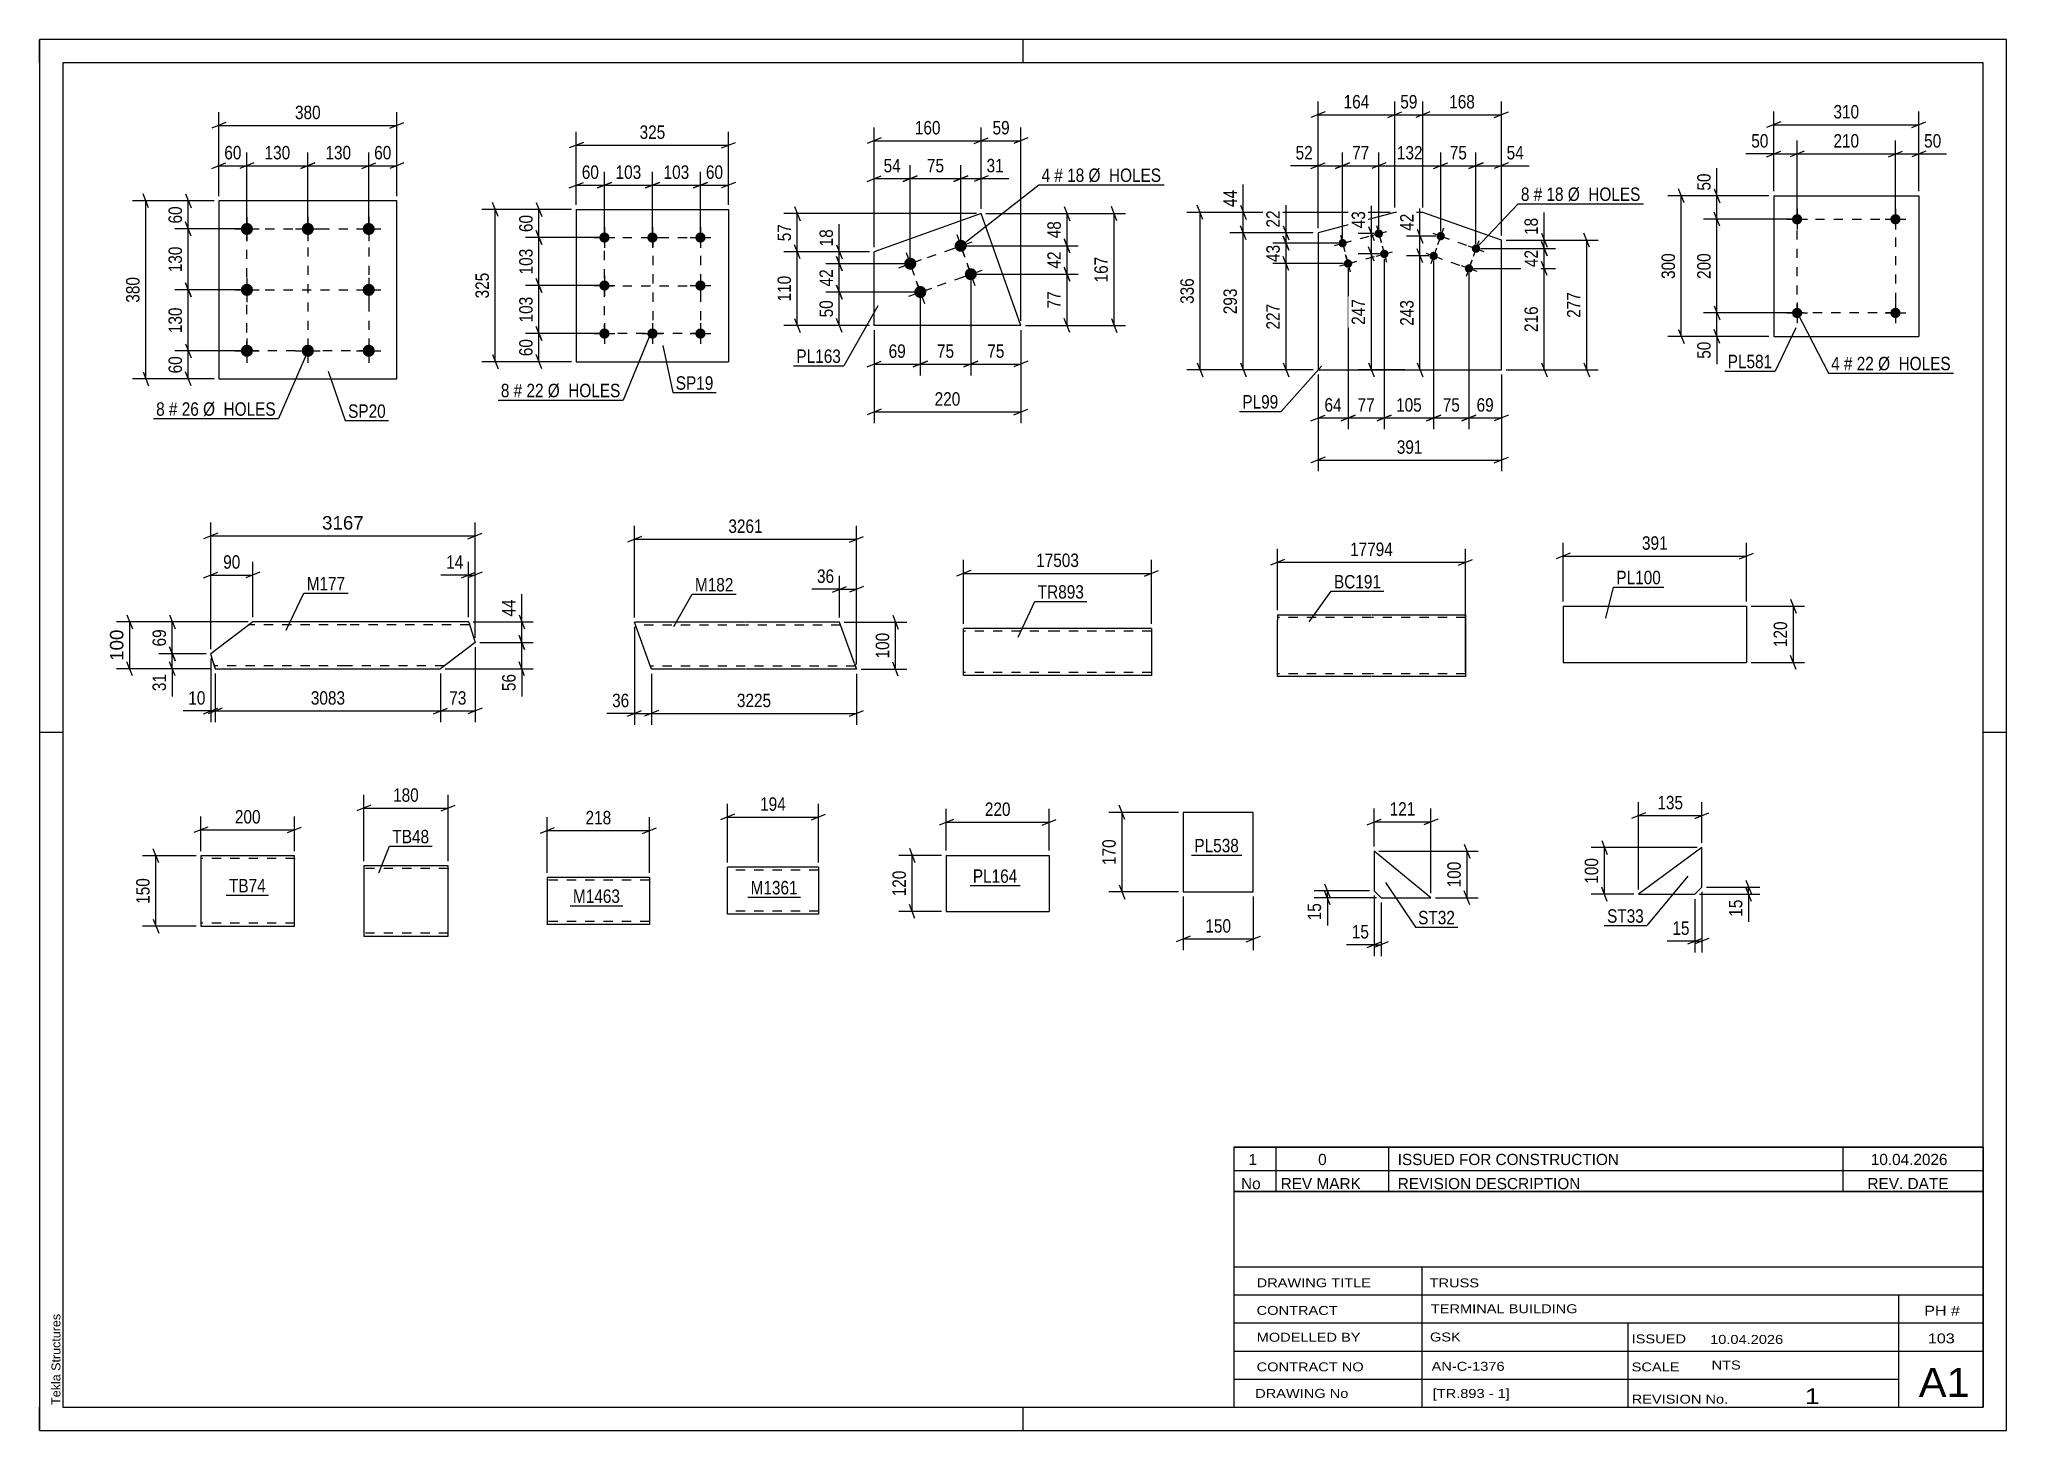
# Paper-space layout 'Layout1' of a CAD drawing. Header units: millimetres. Extents: x 0 to 420, y 0 to 297.
# The model-space entities are those that its viewports show. They can reach past a viewport. Long polylines and large blocks are cut down to what shows.
import ezdxf

# ---------------------------------------------------------------- set-up
doc = ezdxf.new("R2010")
doc.units = ezdxf.units.MM
doc.linetypes.add('DXK_LINE_DOT2', pattern=[3.9198, 1.9599, -1.9599])
doc.layers.add('Viewport layer', color=7, linetype='Continuous', plot=False)
doc.styles.add('Arial', font='ARIAL.TTF', dxfattribs={"height": 0.2})
doc.styles.add('Arial Narrow', font='ARIALN.TTF', dxfattribs={"height": 0.2})

# ---------------------------------------------------------------- blocks, each defined once
blk = doc.blocks.new('Unknown-203762959-1135')
at = {"color": 5, "linetype": 'Continuous'}
for p, q in [((420, 297), (0, 297)), ((0, 297), (0, 0)), ((0, 292), (0, 297)), ((210, 292), (210, 297)), ((420, 0), (420, 297)), ((415, 292), (5, 292)), ((5, 292), (5, 5)), ((415, 5), (415, 292)), ((5, 149), (0, 149)), ((420, 149), (415, 149)), ((0, 0), (0, 5)), ((5, 5), (415, 5)), ((210, 0), (210, 5)), ((0, 0), (420, 0))]:
    blk.add_line(p, q, dxfattribs=at)
at = {"color": 174, "linetype": 'Continuous', "style": 'Arial'}
blk.add_text('Tekla Structures', height=1.9102, rotation=90, dxfattribs=at).set_placement((4.5, 5.5))
blk = doc.blocks.new('Part-203762959-2975 - 2959')
at = {"color": 2, "linetype": 'Continuous'}
for p, q in [((325.33, 176), (325.33, 164)), ((325.33, 176), (364.47, 176)), ((364.47, 176), (364.47, 164)), ((325.33, 164), (364.47, 164))]:
    blk.add_line(p, q, dxfattribs=at)
blk = doc.blocks.new('Bolt-203762959-2749 - 2715')
at = {"linetype": 'Continuous'}
for points in [[(44.32, 257.82, -1), (44.32, 255.22, -1)], [(57.32, 257.82, -1), (57.32, 255.22, -1)], [(70.32, 257.82, -1), (70.32, 255.22, -1)], [(44.32, 244.82, -1), (44.32, 242.22, -1)], [(70.32, 244.82, -1), (70.32, 242.22, -1)], [(44.32, 231.82, -1), (44.32, 229.22, -1)], [(57.32, 231.82, -1), (57.32, 229.22, -1)], [(70.32, 231.82, -1), (70.32, 229.22, -1)]]:
    blk.add_hatch(color=1, dxfattribs=at).paths.add_polyline_path(points)
at = {"color": 1, "linetype": 'Continuous'}
for p, q in [((41.72, 256.52), (46.92, 256.52)), ((44.32, 259.12), (44.32, 253.92)), ((54.72, 256.52), (59.92, 256.52)), ((57.32, 259.12), (57.32, 253.92)), ((67.72, 256.52), (72.92, 256.52)), ((70.32, 259.12), (70.32, 253.92)), ((44.32, 246.12), (44.32, 240.92)), ((70.32, 246.12), (70.32, 240.92)), ((41.72, 243.52), (46.92, 243.52)), ((67.72, 243.52), (72.92, 243.52)), ((44.32, 233.12), (44.32, 227.92)), ((57.32, 233.12), (57.32, 227.92)), ((70.32, 233.12), (70.32, 227.92)), ((41.72, 230.52), (46.92, 230.52)), ((54.72, 230.52), (59.92, 230.52)), ((67.72, 230.52), (72.92, 230.52))]:
    blk.add_line(p, q, dxfattribs=at)
blk = doc.blocks.new('Part-203762959-2754 - 2715')
at = {"color": 2, "linetype": 'Continuous'}
for p, q in [((38.32, 262.52), (38.32, 224.52)), ((76.32, 262.52), (38.32, 262.52)), ((76.32, 224.52), (76.32, 262.52)), ((38.32, 224.52), (76.32, 224.52))]:
    blk.add_line(p, q, dxfattribs=at)
blk = doc.blocks.new('Part-203762959-1375 - 1346')
at = {"color": 2, "linetype": 'Continuous'}
for p, q in [((264.35, 174.18), (264.35, 172.98)), ((264.35, 174.18), (284.35, 174.18)), ((264.35, 162.18), (264.35, 172.98)), ((284.45, 174.18), (304.45, 174.18)), ((304.45, 174.18), (304.45, 174.09)), ((304.45, 174.09), (304.45, 160.98)), ((264.35, 161.07), (264.35, 162.18)), ((264.35, 160.98), (264.35, 161.07)), ((284.35, 160.98), (264.35, 160.98)), ((304.45, 160.98), (284.45, 160.98))]:
    blk.add_line(p, q, dxfattribs=at)
at = {"color": 7, "linetype": 'DXK_LINE_DOT2'}
for p, q in [((264.35, 174.18), (264.35, 174.09)), ((264.35, 174.09), (264.35, 173.83)), ((284.35, 173.58), (264.35, 173.58)), ((304.45, 173.58), (284.45, 173.58)), ((304.45, 173.83), (304.45, 174.18)), ((264.35, 161.33), (264.35, 162.18)), ((284.35, 161.58), (264.35, 161.58)), ((304.45, 161.58), (284.45, 161.58))]:
    blk.add_line(p, q, dxfattribs=at)
blk = doc.blocks.new('Bolt-203762959-3036 - 3002')
at = {"linetype": 'Continuous'}
for points in [[(120.64, 255.79, -1), (120.64, 253.59, -1)], [(130.89, 255.79, -1), (130.89, 253.59, -1)], [(141.14, 255.79, -1), (141.14, 253.59, -1)], [(120.64, 245.54, -1), (120.64, 243.34, -1)], [(141.14, 245.54, -1), (141.14, 243.34, -1)], [(120.64, 235.29, -1), (120.64, 233.09, -1)], [(130.89, 235.29, -1), (130.89, 233.09, -1)], [(141.14, 235.29, -1), (141.14, 233.09, -1)]]:
    blk.add_hatch(color=1, dxfattribs=at).paths.add_polyline_path(points)
at = {"color": 1, "linetype": 'Continuous'}
for p, q in [((120.64, 256.89), (120.64, 252.49)), ((130.89, 256.89), (130.89, 252.49)), ((141.14, 256.89), (141.14, 252.49)), ((118.44, 254.69), (122.84, 254.69)), ((128.69, 254.69), (133.09, 254.69)), ((138.94, 254.69), (143.34, 254.69)), ((118.44, 244.44), (122.84, 244.44)), ((120.64, 246.64), (120.64, 242.24)), ((138.94, 244.44), (143.34, 244.44)), ((141.14, 246.64), (141.14, 242.24)), ((120.64, 236.39), (120.64, 231.99)), ((130.89, 236.39), (130.89, 231.99)), ((141.14, 236.39), (141.14, 231.99)), ((118.44, 234.19), (122.84, 234.19)), ((128.69, 234.19), (133.09, 234.19)), ((138.94, 234.19), (143.34, 234.19))]:
    blk.add_line(p, q, dxfattribs=at)
blk = doc.blocks.new('Part-203762959-3051 - 3002')
at = {"color": 2, "linetype": 'Continuous'}
for p, q in [((114.64, 260.69), (114.64, 228.19)), ((114.64, 260.69), (147.14, 260.69)), ((147.14, 260.69), (147.14, 228.19)), ((114.64, 228.19), (147.14, 228.19))]:
    blk.add_line(p, q, dxfattribs=at)
blk = doc.blocks.new('Part-203762959-2860 - 2855')
at = {"color": 2, "linetype": 'Continuous'}
for p, q in [((54.49, 122.71), (34.49, 122.71)), ((34.49, 122.71), (34.49, 107.8)), ((54.49, 108.91), (54.49, 122.71)), ((34.49, 107.8), (34.49, 107.71)), ((34.49, 107.71), (54.49, 107.71)), ((54.49, 107.71), (54.49, 108.91))]:
    blk.add_line(p, q, dxfattribs=at)
at = {"color": 7, "linetype": 'DXK_LINE_DOT2'}
for p, q in [((54.49, 122.11), (34.49, 122.11)), ((54.49, 122.06), (54.49, 122.11)), ((54.49, 122.11), (54.49, 122.06)), ((54.49, 121.97), (54.49, 122.06)), ((54.49, 122.06), (54.49, 121.97)), ((34.49, 108.31), (34.49, 108.35)), ((54.49, 108.31), (34.49, 108.31)), ((54.49, 108.35), (54.49, 108.68)), ((54.49, 108.31), (54.49, 108.35))]:
    blk.add_line(p, q, dxfattribs=at)
blk = doc.blocks.new('Part-203762959-3608 - 3592')
at = {"color": 2, "linetype": 'Continuous'}
for p, q in [((130.58, 162.93), (127.06, 172.58)), ((150.7, 172.58), (127.06, 172.58)), ((170.8, 172.58), (150.8, 172.58)), ((174.01, 163.78), (170.8, 172.58)), ((130.67, 162.67), (130.58, 162.93)), ((130.7, 162.58), (130.67, 162.67)), ((150.7, 162.58), (130.7, 162.58)), ((174.44, 162.58), (150.8, 162.58)), ((174.01, 163.78), (174.44, 162.58))]:
    blk.add_line(p, q, dxfattribs=at)
at = {"color": 7, "linetype": 'DXK_LINE_DOT2'}
for p, q in [((150.7, 171.98), (127.28, 171.98)), ((171.02, 171.98), (150.8, 171.98)), ((150.7, 163.18), (130.49, 163.18)), ((174.23, 163.18), (150.8, 163.18)), ((174.41, 162.67), (174.32, 162.93)), ((174.44, 162.58), (174.41, 162.67))]:
    blk.add_line(p, q, dxfattribs=at)
blk = doc.blocks.new('Part-203762959-2932 - 2918')
at = {"color": 2, "linetype": 'Continuous'}
for p, q in [((193.63, 122.81), (193.63, 110.81)), ((193.63, 122.81), (215.58, 122.81)), ((215.58, 122.81), (215.58, 110.81)), ((193.63, 110.81), (215.58, 110.81))]:
    blk.add_line(p, q, dxfattribs=at)
blk = doc.blocks.new('Part-203762959-3198 - 3191')
at = {"color": 2, "linetype": 'Continuous'}
for p, q in [((69.26, 120.58), (69.26, 105.67)), ((87.26, 120.58), (69.26, 120.58)), ((87.26, 106.78), (87.26, 120.58)), ((69.26, 105.67), (69.26, 105.58)), ((69.26, 105.58), (87.26, 105.58)), ((87.26, 105.58), (87.26, 106.78))]:
    blk.add_line(p, q, dxfattribs=at)
at = {"color": 7, "linetype": 'DXK_LINE_DOT2'}
for p, q in [((87.26, 119.98), (69.26, 119.98)), ((87.26, 119.98), (87.26, 119.94)), ((87.26, 119.94), (87.26, 119.98)), ((87.26, 119.84), (87.26, 119.94)), ((87.26, 119.94), (87.26, 119.84)), ((69.26, 106.18), (69.26, 106.23)), ((87.26, 106.18), (69.26, 106.18)), ((87.26, 106.23), (87.26, 106.55)), ((87.26, 106.18), (87.26, 106.23))]:
    blk.add_line(p, q, dxfattribs=at)
blk = doc.blocks.new('Part-203762959-2891 - 2887')
at = {"color": 2, "linetype": 'Continuous'}
for p, q in [((244.17, 131.99), (244.17, 114.99)), ((259.17, 131.99), (244.17, 131.99)), ((259.17, 114.99), (259.17, 131.99)), ((244.17, 114.99), (259.17, 114.99))]:
    blk.add_line(p, q, dxfattribs=at)
blk = doc.blocks.new('Part-203762959-3174 - 3152')
at = {"color": 2, "linetype": 'Continuous'}
for p, q in [((217.33, 171.23), (197.33, 171.23)), ((197.33, 161.32), (197.33, 171.23)), ((237.43, 171.23), (217.43, 171.23)), ((237.43, 171.23), (237.43, 161.23)), ((197.33, 161.23), (197.33, 161.32)), ((217.33, 161.23), (197.33, 161.23)), ((237.43, 161.23), (217.43, 161.23))]:
    blk.add_line(p, q, dxfattribs=at)
at = {"color": 7, "linetype": 'DXK_LINE_DOT2'}
for p, q in [((217.33, 170.63), (197.33, 170.63)), ((237.43, 170.63), (217.43, 170.63)), ((237.43, 171.14), (237.43, 171.23)), ((197.33, 161.83), (197.33, 161.87)), ((217.33, 161.83), (197.33, 161.83)), ((237.43, 161.83), (217.43, 161.83)), ((237.43, 161.83), (237.43, 161.87))]:
    blk.add_line(p, q, dxfattribs=at)
blk = doc.blocks.new('Part-203762959-2665 - 2649')
at = {"color": 2, "linetype": 'Continuous'}
for p, q in [((284.98, 123.72), (284.98, 115.22)), ((297.07, 113.72), (284.98, 123.72)), ((284.98, 115.22), (286.48, 113.72)), ((286.48, 113.72), (297.07, 113.72))]:
    blk.add_line(p, q, dxfattribs=at)
blk = doc.blocks.new('Part-203762959-2594 - 2578')
at = {"color": 2, "linetype": 'Continuous'}
for p, q in [((354.92, 124.49), (341.42, 114.49)), ((354.92, 115.99), (354.92, 124.49)), ((341.42, 114.49), (353.42, 114.49)), ((353.42, 114.49), (354.92, 115.99))]:
    blk.add_line(p, q, dxfattribs=at)
blk = doc.blocks.new('Bolt-203762959-2190 - 2184')
at = {"linetype": 'Continuous'}
for points in [[(300.02, 254.7, -1), (298.32, 255.3, -1)], [(307.56, 252.02, -1), (305.86, 252.63, -1)], [(298.51, 250.46, -1), (296.82, 251.06, -1)], [(306.05, 247.78, -1), (304.36, 248.38, -1)]]:
    blk.add_hatch(color=1, dxfattribs=at).paths.add_polyline_path(points)
at = {"color": 1, "linetype": 'Continuous'}
for p, q in [((299.77, 256.7), (298.57, 253.3)), ((298.27, 252.45), (297.07, 249.06)), ((297.47, 255.6), (300.87, 254.4)), ((305.01, 252.93), (308.41, 251.72)), ((307.31, 254.02), (306.11, 250.63)), ((295.97, 251.36), (299.36, 250.16)), ((303.51, 248.69), (306.9, 247.48)), ((305.81, 249.78), (304.6, 246.39))]:
    blk.add_line(p, q, dxfattribs=at)
blk = doc.blocks.new('Bolt-203762959-2195 - 2184')
at = {"linetype": 'Continuous'}
for points in [[(286.83, 255.76, -1), (285.09, 255.3, -1)], [(279.1, 253.71, -1), (277.36, 253.25, -1)], [(287.99, 251.42, -1), (286.25, 250.95, -1)], [(280.26, 249.36, -1), (278.52, 248.9, -1)]]:
    blk.add_hatch(color=1, dxfattribs=at).paths.add_polyline_path(points)
at = {"color": 1, "linetype": 'Continuous'}
for p, q in [((285.5, 257.27), (286.43, 253.79)), ((276.49, 253.01), (279.97, 253.94)), ((277.77, 255.22), (278.69, 251.74)), ((284.22, 255.07), (287.7, 256)), ((286.66, 252.92), (287.58, 249.45)), ((277.65, 248.67), (281.13, 249.59)), ((278.93, 250.87), (279.85, 247.39)), ((285.38, 250.72), (288.86, 251.65))]:
    blk.add_line(p, q, dxfattribs=at)
blk = doc.blocks.new('Part-203762959-2210 - 2184')
at = {"color": 2, "linetype": 'Continuous'}
for p, q in [((289.41, 260.07), (272.98, 255.7)), ((295.34, 260.07), (289.41, 260.07)), ((312.12, 254.12), (295.34, 260.07)), ((272.98, 255.7), (272.98, 226.45)), ((312.12, 226.45), (312.12, 254.12)), ((272.98, 226.45), (312.12, 226.45))]:
    blk.add_line(p, q, dxfattribs=at)
blk = doc.blocks.new('Bolt-203762959-1985 - 1922')
at = {"linetype": 'Continuous'}
for points in [[(197.92, 253.36, -1), (195.49, 252.5, -1)], [(187.15, 249.54, -1), (184.72, 248.68, -1)], [(200.07, 247.3, -1), (197.64, 246.44, -1)], [(189.3, 243.48, -1), (186.87, 242.62, -1)]]:
    blk.add_hatch(color=1, dxfattribs=at).paths.add_polyline_path(points)
at = {"color": 1, "linetype": 'Continuous'}
for p, q in [((194.28, 252.07), (199.13, 253.79)), ((195.85, 255.35), (197.57, 250.51)), ((183.51, 248.25), (188.36, 249.97)), ((185.08, 251.53), (186.79, 246.69)), ((198, 249.29), (199.72, 244.45)), ((185.66, 242.19), (190.51, 243.91)), ((187.22, 245.47), (188.94, 240.63)), ((196.43, 246.01), (201.28, 247.73))]:
    blk.add_line(p, q, dxfattribs=at)
blk = doc.blocks.new('Part-203762959-2000 - 1922')
at = {"color": 2, "linetype": 'Continuous'}
for p, q in [((201.09, 259.79), (178.2, 251.67)), ((209.56, 235.91), (201.09, 259.79)), ((178.2, 235.91), (178.2, 251.67)), ((209.56, 235.91), (178.2, 235.91))]:
    blk.add_line(p, q, dxfattribs=at)
blk = doc.blocks.new('Part-203762959-7638 - 7634')
at = {"color": 2, "linetype": 'Continuous'}
for p, q in [((166.34, 120.27), (146.9, 120.27)), ((146.9, 110.36), (146.9, 120.27)), ((166.34, 120.27), (166.34, 110.27)), ((146.9, 110.27), (146.9, 110.36)), ((166.34, 110.27), (146.9, 110.27))]:
    blk.add_line(p, q, dxfattribs=at)
at = {"color": 7, "linetype": 'DXK_LINE_DOT2'}
for p, q in [((166.34, 119.67), (146.9, 119.67)), ((146.9, 110.87), (146.9, 110.92)), ((166.34, 110.87), (146.9, 110.87)), ((166.34, 110.87), (166.34, 110.92))]:
    blk.add_line(p, q, dxfattribs=at)
blk = doc.blocks.new('Bolt-203762959-7698 - 7654')
at = {"linetype": 'Continuous'}
for points in [[(376.36, 258.59, -1), (374.16, 258.59, -1)], [(397.36, 258.59, -1), (395.16, 258.59, -1)]]:
    blk.add_hatch(color=1, dxfattribs=at).paths.add_polyline_path(points)
at = {"color": 1, "linetype": 'Continuous'}
for p, q in [((375.26, 260.79), (375.26, 256.39)), ((396.26, 260.79), (396.26, 256.39)), ((373.06, 258.59), (377.46, 258.59)), ((394.06, 258.59), (398.46, 258.59))]:
    blk.add_line(p, q, dxfattribs=at)
blk = doc.blocks.new('Bolt-203762959-7693 - 7654')
at = {"linetype": 'Continuous'}
for points in [[(376.36, 238.59, -1), (374.16, 238.59, -1)], [(397.36, 238.59, -1), (395.16, 238.59, -1)]]:
    blk.add_hatch(color=1, dxfattribs=at).paths.add_polyline_path(points)
at = {"color": 1, "linetype": 'Continuous'}
for p, q in [((375.26, 240.79), (375.26, 236.39)), ((396.26, 240.79), (396.26, 236.39)), ((373.06, 238.59), (377.46, 238.59)), ((394.06, 238.59), (398.46, 238.59))]:
    blk.add_line(p, q, dxfattribs=at)
blk = doc.blocks.new('Part-203762959-7660 - 7654')
at = {"color": 2, "linetype": 'Continuous'}
for p, q in [((370.26, 263.59), (370.26, 233.59)), ((370.26, 263.59), (401.26, 263.59)), ((401.26, 263.59), (401.26, 233.59)), ((370.26, 233.59), (401.26, 233.59))]:
    blk.add_line(p, q, dxfattribs=at)
blk = doc.blocks.new('Part-203762959-8372 - 8368')
at = {"color": 2, "linetype": 'Continuous'}
for p, q in [((130.26, 118.08), (108.44, 118.08)), ((108.44, 118.08), (108.44, 108.17)), ((130.26, 118.08), (130.26, 108.08)), ((108.44, 108.08), (108.44, 108.17)), ((130.26, 108.08), (108.44, 108.08))]:
    blk.add_line(p, q, dxfattribs=at)
at = {"color": 7, "linetype": 'DXK_LINE_DOT2'}
for p, q in [((130.26, 117.48), (108.44, 117.48)), ((108.44, 108.68), (108.44, 108.73)), ((130.26, 108.68), (108.44, 108.68)), ((130.26, 108.68), (130.26, 108.73))]:
    blk.add_line(p, q, dxfattribs=at)
blk = doc.blocks.new('Part-203762959-8395 - 8389')
at = {"color": 2, "linetype": 'Continuous'}
for p, q in [((45.57, 172.65), (44, 171.45)), ((65.57, 172.65), (45.57, 172.65)), ((91.64, 172.65), (65.67, 172.65)), ((91.64, 172.65), (91.67, 172.56)), ((91.67, 172.56), (93.01, 168.25)), ((44, 171.45), (36.58, 165.8)), ((93.01, 168.25), (85.67, 162.65)), ((37.18, 163.85), (36.58, 165.8)), ((37.53, 162.74), (37.18, 163.85)), ((37.56, 162.65), (37.53, 162.74)), ((37.56, 162.65), (65.57, 162.65)), ((65.67, 162.65), (85.67, 162.65))]:
    blk.add_line(p, q, dxfattribs=at)
at = {"color": 7, "linetype": 'DXK_LINE_DOT2'}
for p, q in [((45.57, 172.65), (44.6, 171.91)), ((65.57, 172.05), (44.78, 172.05)), ((91.83, 172.05), (65.67, 172.05)), ((37.18, 163.85), (37.45, 163)), ((65.57, 163.25), (37.37, 163.25)), ((86.46, 163.25), (65.67, 163.25))]:
    blk.add_line(p, q, dxfattribs=at)
blk = doc.blocks.new('Rectangle-203762959-2841 - 2715')
at = {"color": 1, "linetype": 'DXK_LINE_DOT2'}
blk.add_lwpolyline([(44.32, 256.52), (70.32, 256.52), (70.32, 230.52), (44.32, 230.52), (44.32, 256.52)], close=True, dxfattribs=at)
blk = doc.blocks.new('Rectangle-203762959-3138 - 3002')
at = {"color": 1, "linetype": 'DXK_LINE_DOT2'}
blk.add_lwpolyline([(120.64, 254.69), (141.14, 254.69), (141.14, 234.19), (120.64, 234.19), (120.64, 254.69)], close=True, dxfattribs=at)
blk = doc.blocks.new('Line-203762959-2532 - 2184')
at = {"color": 1, "linetype": 'DXK_LINE_DOT2'}
blk.add_line((285.96, 255.53), (287.12, 251.18), dxfattribs=at)
blk = doc.blocks.new('Line-203762959-2173 - 1922')
at = {"color": 1, "linetype": 'DXK_LINE_DOT2'}
blk.add_line((185.94, 249.11), (196.71, 252.93), dxfattribs=at)
blk = doc.blocks.new('Rectangle-203762959-7807 - 7654')
at = {"color": 1, "linetype": 'DXK_LINE_DOT2'}
blk.add_lwpolyline([(375.26, 258.59), (396.26, 258.59), (396.26, 238.59), (375.26, 238.59), (375.26, 258.59)], close=True, dxfattribs=at)
blk = doc.blocks.new('Line-203762959-2827 - 2715')
at = {"color": 1, "linetype": 'DXK_LINE_DOT2'}
blk.add_line((57.32, 256.52), (57.32, 230.52), dxfattribs=at)
blk = doc.blocks.new('Line-203762959-3124 - 3002')
at = {"color": 1, "linetype": 'DXK_LINE_DOT2'}
blk.add_line((130.94, 254.69), (130.94, 234.19), dxfattribs=at)
blk = doc.blocks.new('Line-203762959-2525 - 2184')
at = {"color": 1, "linetype": 'DXK_LINE_DOT2'}
blk.add_line((278.23, 253.48), (285.96, 255.53), dxfattribs=at)
blk = doc.blocks.new('Line-203762959-2166 - 1922')
at = {"color": 1, "linetype": 'DXK_LINE_DOT2'}
blk.add_line((198.86, 246.87), (196.71, 252.93), dxfattribs=at)
blk = doc.blocks.new('Line-203762959-2834 - 2715')
at = {"color": 1, "linetype": 'DXK_LINE_DOT2'}
blk.add_line((44.32, 243.52), (70.32, 243.52), dxfattribs=at)
blk = doc.blocks.new('Line-203762959-3131 - 3002')
at = {"color": 1, "linetype": 'DXK_LINE_DOT2'}
blk.add_line((120.64, 244.39), (141.14, 244.39), dxfattribs=at)
blk = doc.blocks.new('Line-203762959-2518 - 2184')
at = {"color": 1, "linetype": 'DXK_LINE_DOT2'}
blk.add_line((279.39, 249.13), (287.12, 251.18), dxfattribs=at)
blk = doc.blocks.new('Line-203762959-2159 - 1922')
at = {"color": 1, "linetype": 'DXK_LINE_DOT2'}
blk.add_line((188.08, 243.05), (198.86, 246.87), dxfattribs=at)
blk = doc.blocks.new('Line-203762959-2511 - 2184')
at = {"color": 1, "linetype": 'DXK_LINE_DOT2'}
blk.add_line((279.39, 249.13), (278.23, 253.48), dxfattribs=at)
blk = doc.blocks.new('Line-203762959-2151 - 1922')
at = {"color": 1, "linetype": 'DXK_LINE_DOT2'}
blk.add_line((188.08, 243.05), (185.94, 249.11), dxfattribs=at)
blk = doc.blocks.new('Line-203762959-2504 - 2184')
at = {"color": 1, "linetype": 'DXK_LINE_DOT2'}
blk.add_line((299.17, 255), (297.67, 250.76), dxfattribs=at)
blk = doc.blocks.new('Line-203762959-2497 - 2184')
at = {"color": 1, "linetype": 'DXK_LINE_DOT2'}
blk.add_line((297.67, 250.76), (305.21, 248.08), dxfattribs=at)
blk = doc.blocks.new('Line-203762959-2490 - 2184')
at = {"color": 1, "linetype": 'DXK_LINE_DOT2'}
blk.add_line((305.21, 248.08), (306.71, 252.32), dxfattribs=at)
blk = doc.blocks.new('Line-203762959-2483 - 2184')
at = {"color": 1, "linetype": 'DXK_LINE_DOT2'}
blk.add_line((299.17, 255), (306.71, 252.32), dxfattribs=at)
blk = doc.blocks.new('StraightDimension-203762959-2977 - 2959')
at = {"color": 7, "linetype": 'Continuous'}
for p, q in [((373.87, 177.5), (375.07, 174.5)), ((365.47, 176), (376.87, 176)), ((374.47, 164), (374.47, 176)), ((365.47, 164), (376.87, 164)), ((375.07, 162.5), (373.87, 165.5))]:
    blk.add_line(p, q, dxfattribs=at)
at = {"color": 0}
blk.add_wipeout([(373.72, 173.34), (369.52, 173.34), (369.52, 166.66), (373.72, 166.66)], dxfattribs=at)
at = {"color": 3, "style": 'Arial Narrow'}
blk.add_text('120', height=2.863, rotation=90.0002, dxfattribs=at).set_placement((373.12, 167.26))
blk = doc.blocks.new('StraightDimension-203762959-2988 - 2959')
at = {"color": 7, "linetype": 'Continuous'}
for p, q in [((325.33, 177), (325.33, 189.55)), ((364.47, 177), (364.47, 189.55)), ((326.83, 187.3), (323.83, 186.1)), ((325.33, 186.7), (364.47, 186.7)), ((362.97, 186.1), (365.97, 187.3))]:
    blk.add_line(p, q, dxfattribs=at)
at = {"color": 0}
blk.add_wipeout([(348.24, 187.45), (348.24, 191.65), (341.55, 191.65), (341.55, 187.45)], dxfattribs=at)
at = {"color": 3, "style": 'Arial Narrow'}
blk.add_text('391', height=2.863, dxfattribs=at).set_placement((342.15, 188.05))
blk = doc.blocks.new('StraightDimension-203762959-2756 - 2715')
at = {"color": 7, "linetype": 'Continuous'}
for p, q in [((38.32, 263.52), (38.32, 281.47)), ((76.32, 263.52), (76.32, 281.47)), ((39.82, 279.22), (36.82, 278.02)), ((38.32, 278.62), (76.32, 278.62)), ((74.82, 278.02), (77.82, 279.22))]:
    blk.add_line(p, q, dxfattribs=at)
at = {"color": 0}
blk.add_wipeout([(60.66, 279.37), (60.66, 283.57), (53.98, 283.57), (53.98, 279.37)], dxfattribs=at)
at = {"color": 3, "style": 'Arial Narrow'}
blk.add_text('380', height=2.863, dxfattribs=at).set_placement((54.58, 279.97))
blk = doc.blocks.new('StraightDimension-203762959-2767 - 2715')
at = {"color": 7, "linetype": 'Continuous'}
for p, q in [((58.82, 270.63), (55.82, 269.43)), ((57.32, 257.52), (57.32, 272.88)), ((57.32, 270.03), (70.32, 270.03)), ((68.82, 269.43), (71.82, 270.63)), ((70.32, 257.52), (70.32, 272.88))]:
    blk.add_line(p, q, dxfattribs=at)
at = {"color": 0}
blk.add_wipeout([(67.16, 270.78), (67.16, 274.98), (60.48, 274.98), (60.48, 270.78)], dxfattribs=at)
at = {"color": 3, "style": 'Arial Narrow'}
blk.add_text('130', height=2.863, dxfattribs=at).set_placement((61.08, 271.38))
blk = doc.blocks.new('StraightDimension-203762959-2769 - 2715')
at = {"color": 7, "linetype": 'Continuous'}
for p, q in [((45.82, 270.63), (42.82, 269.43)), ((44.32, 257.52), (44.32, 272.88)), ((44.32, 270.03), (57.32, 270.03)), ((55.82, 269.43), (58.82, 270.63)), ((57.32, 257.52), (57.32, 272.88))]:
    blk.add_line(p, q, dxfattribs=at)
at = {"color": 0}
blk.add_wipeout([(54.16, 270.78), (54.16, 274.98), (47.48, 274.98), (47.48, 270.78)], dxfattribs=at)
at = {"color": 3, "style": 'Arial Narrow'}
blk.add_text('130', height=2.863, dxfattribs=at).set_placement((48.08, 271.38))
blk = doc.blocks.new('StraightDimension-203762959-2771 - 2715')
at = {"color": 7, "linetype": 'Continuous'}
for p, q in [((36.82, 269.43), (39.82, 270.63)), ((38.32, 263.52), (38.32, 272.88)), ((38.32, 270.03), (44.32, 270.03)), ((45.82, 270.63), (42.82, 269.43)), ((44.32, 257.52), (44.32, 272.88))]:
    blk.add_line(p, q, dxfattribs=at)
at = {"color": 0}
blk.add_wipeout([(43.75, 270.78), (43.75, 274.98), (38.89, 274.98), (38.89, 270.78)], dxfattribs=at)
at = {"color": 3, "style": 'Arial Narrow'}
blk.add_text('60', height=2.863, dxfattribs=at).set_placement((39.49, 271.38))
blk = doc.blocks.new('StraightDimension-203762959-2781 - 2715')
at = {"color": 7, "linetype": 'Continuous'}
for p, q in [((68.82, 269.43), (71.82, 270.63)), ((70.32, 257.52), (70.32, 272.88)), ((70.32, 270.03), (76.32, 270.03)), ((77.82, 270.63), (74.82, 269.43)), ((76.32, 263.52), (76.32, 272.88))]:
    blk.add_line(p, q, dxfattribs=at)
at = {"color": 0}
blk.add_wipeout([(75.75, 270.78), (75.75, 274.98), (70.89, 274.98), (70.89, 270.78)], dxfattribs=at)
at = {"color": 3, "style": 'Arial Narrow'}
blk.add_text('60', height=2.863, dxfattribs=at).set_placement((71.49, 271.38))
blk = doc.blocks.new('StraightDimension-203762959-2792 - 2715')
at = {"color": 7, "linetype": 'Continuous'}
for p, q in [((37.32, 262.52), (19.88, 262.52)), ((23.33, 261.02), (22.13, 264.02)), ((22.73, 224.52), (22.73, 262.52)), ((37.32, 224.52), (19.88, 224.52)), ((22.13, 226.02), (23.33, 223.02))]:
    blk.add_line(p, q, dxfattribs=at)
at = {"color": 0}
blk.add_wipeout([(21.98, 246.87), (17.78, 246.87), (17.78, 240.18), (21.98, 240.18)], dxfattribs=at)
at = {"color": 3, "style": 'Arial Narrow'}
blk.add_text('380', height=2.863, rotation=90.0002, dxfattribs=at).set_placement((21.38, 240.78))
blk = doc.blocks.new('StraightDimension-203762959-2803 - 2715')
at = {"color": 7, "linetype": 'Continuous'}
for p, q in [((32.39, 242.02), (31.19, 245.02)), ((43.32, 243.52), (28.94, 243.52)), ((31.79, 230.52), (31.79, 243.52)), ((31.19, 232.02), (32.39, 229.02)), ((43.32, 230.52), (28.94, 230.52))]:
    blk.add_line(p, q, dxfattribs=at)
at = {"color": 0}
blk.add_wipeout([(31.04, 240.37), (26.84, 240.37), (26.84, 233.68), (31.04, 233.68)], dxfattribs=at)
at = {"color": 3, "style": 'Arial Narrow'}
blk.add_text('130', height=2.863, rotation=90.0002, dxfattribs=at).set_placement((30.44, 234.28))
blk = doc.blocks.new('StraightDimension-203762959-2805 - 2715')
at = {"color": 7, "linetype": 'Continuous'}
for p, q in [((43.32, 256.52), (28.94, 256.52)), ((32.39, 255.02), (31.19, 258.02)), ((31.79, 243.52), (31.79, 256.52)), ((31.19, 245.02), (32.39, 242.02)), ((43.32, 243.52), (28.94, 243.52))]:
    blk.add_line(p, q, dxfattribs=at)
at = {"color": 0}
blk.add_wipeout([(31.04, 253.37), (26.84, 253.37), (26.84, 246.68), (31.04, 246.68)], dxfattribs=at)
at = {"color": 3, "style": 'Arial Narrow'}
blk.add_text('130', height=2.863, rotation=90.0002, dxfattribs=at).set_placement((30.44, 247.28))
blk = doc.blocks.new('StraightDimension-203762959-2807 - 2715')
at = {"color": 7, "linetype": 'Continuous'}
for p, q in [((31.19, 232.02), (32.39, 229.02)), ((43.32, 230.52), (28.94, 230.52)), ((31.79, 224.52), (31.79, 230.52)), ((37.32, 224.52), (28.94, 224.52)), ((32.39, 223.02), (31.19, 226.02))]:
    blk.add_line(p, q, dxfattribs=at)
at = {"color": 0}
blk.add_wipeout([(31.04, 229.95), (26.84, 229.95), (26.84, 225.09), (31.04, 225.09)], dxfattribs=at)
at = {"color": 3, "style": 'Arial Narrow'}
blk.add_text('60', height=2.863, rotation=90.0002, dxfattribs=at).set_placement((30.44, 225.69))
blk = doc.blocks.new('StraightDimension-203762959-2817 - 2715')
at = {"color": 7, "linetype": 'Continuous'}
for p, q in [((37.32, 262.52), (28.94, 262.52)), ((31.19, 264.02), (32.39, 261.02)), ((31.79, 256.52), (31.79, 262.52)), ((43.32, 256.52), (28.94, 256.52)), ((32.39, 255.02), (31.19, 258.02))]:
    blk.add_line(p, q, dxfattribs=at)
at = {"color": 0}
blk.add_wipeout([(31.04, 261.95), (26.84, 261.95), (26.84, 257.09), (31.04, 257.09)], dxfattribs=at)
at = {"color": 3, "style": 'Arial Narrow'}
blk.add_text('60', height=2.863, rotation=90.0002, dxfattribs=at).set_placement((30.44, 257.69))
blk = doc.blocks.new('StraightDimension-203762959-1453 - 1346')
at = {"color": 7, "linetype": 'Continuous'}
for p, q in [((265.85, 185.96), (262.85, 184.76)), ((264.35, 175.18), (264.35, 188.21)), ((264.35, 185.36), (304.45, 185.36)), ((302.95, 184.76), (305.95, 185.96)), ((304.45, 161.98), (304.45, 188.21))]:
    blk.add_line(p, q, dxfattribs=at)
at = {"color": 0}
blk.add_wipeout([(289.57, 186.11), (289.57, 190.31), (279.23, 190.31), (279.23, 186.11)], dxfattribs=at)
at = {"color": 3, "style": 'Arial Narrow'}
blk.add_text('17794', height=2.863, dxfattribs=at).set_placement((279.83, 186.71))
blk = doc.blocks.new('StraightDimension-203762959-3089 - 3002')
at = {"color": 7, "linetype": 'Continuous'}
for p, q in [((113.14, 265.27), (116.14, 266.47)), ((114.64, 261.69), (114.64, 268.72)), ((114.64, 265.87), (120.64, 265.87)), ((122.14, 266.47), (119.14, 265.27)), ((120.64, 255.69), (120.64, 268.72))]:
    blk.add_line(p, q, dxfattribs=at)
at = {"color": 0}
blk.add_wipeout([(120.07, 266.62), (120.07, 270.82), (115.21, 270.82), (115.21, 266.62)], dxfattribs=at)
at = {"color": 3, "style": 'Arial Narrow'}
blk.add_text('60', height=2.863, dxfattribs=at).set_placement((115.81, 267.22))
blk = doc.blocks.new('StraightDimension-203762959-3053 - 3002')
at = {"color": 7, "linetype": 'Continuous'}
for p, q in [((113.64, 260.69), (94.47, 260.69)), ((97.92, 259.19), (96.72, 262.19)), ((97.32, 228.19), (97.32, 260.69)), ((113.64, 228.19), (94.47, 228.19)), ((96.72, 229.69), (97.92, 226.69))]:
    blk.add_line(p, q, dxfattribs=at)
at = {"color": 0}
blk.add_wipeout([(96.57, 247.78), (92.37, 247.78), (92.37, 241.1), (96.57, 241.1)], dxfattribs=at)
at = {"color": 3, "style": 'Arial Narrow'}
blk.add_text('325', height=2.863, rotation=90.0002, dxfattribs=at).set_placement((95.97, 241.7))
blk = doc.blocks.new('StraightDimension-203762959-3109 - 3002')
at = {"color": 7, "linetype": 'Continuous'}
for p, q in [((129.39, 265.27), (132.39, 266.47)), ((130.89, 255.69), (130.89, 268.72)), ((130.89, 265.87), (141.14, 265.87)), ((142.64, 266.47), (139.64, 265.27)), ((141.14, 255.69), (141.14, 268.72))]:
    blk.add_line(p, q, dxfattribs=at)
at = {"color": 0}
blk.add_wipeout([(139.35, 266.62), (139.35, 270.82), (132.67, 270.82), (132.67, 266.62)], dxfattribs=at)
at = {"color": 3, "style": 'Arial Narrow'}
blk.add_text('103', height=2.863, dxfattribs=at).set_placement((133.27, 267.22))
blk = doc.blocks.new('StraightDimension-203762959-3064 - 3002')
at = {"color": 7, "linetype": 'Continuous'}
for p, q in [((119.64, 244.44), (103.81, 244.44)), ((106.06, 245.94), (107.26, 242.94)), ((106.66, 234.19), (106.66, 244.44)), ((107.26, 232.69), (106.06, 235.69)), ((119.64, 234.19), (103.81, 234.19))]:
    blk.add_line(p, q, dxfattribs=at)
at = {"color": 0}
blk.add_wipeout([(105.91, 242.66), (101.71, 242.66), (101.71, 235.97), (105.91, 235.97)], dxfattribs=at)
at = {"color": 3, "style": 'Arial Narrow'}
blk.add_text('103', height=2.863, rotation=90.0002, dxfattribs=at).set_placement((105.31, 236.57))
blk = doc.blocks.new('StraightDimension-203762959-3066 - 3002')
at = {"color": 7, "linetype": 'Continuous'}
for p, q in [((119.64, 254.69), (103.81, 254.69)), ((106.06, 256.19), (107.26, 253.19)), ((106.66, 244.44), (106.66, 254.69)), ((119.64, 244.44), (103.81, 244.44)), ((107.26, 242.94), (106.06, 245.94))]:
    blk.add_line(p, q, dxfattribs=at)
at = {"color": 0}
blk.add_wipeout([(105.91, 252.91), (101.71, 252.91), (101.71, 246.22), (105.91, 246.22)], dxfattribs=at)
at = {"color": 3, "style": 'Arial Narrow'}
blk.add_text('103', height=2.863, rotation=90.0002, dxfattribs=at).set_placement((105.31, 246.82))
blk = doc.blocks.new('StraightDimension-203762959-3068 - 3002')
at = {"color": 7, "linetype": 'Continuous'}
for p, q in [((113.64, 260.69), (103.81, 260.69)), ((106.06, 262.19), (107.26, 259.19)), ((106.66, 254.69), (106.66, 260.69)), ((119.64, 254.69), (103.81, 254.69)), ((107.26, 253.19), (106.06, 256.19))]:
    blk.add_line(p, q, dxfattribs=at)
at = {"color": 0}
blk.add_wipeout([(105.91, 260.12), (101.71, 260.12), (101.71, 255.26), (105.91, 255.26)], dxfattribs=at)
at = {"color": 3, "style": 'Arial Narrow'}
blk.add_text('60', height=2.863, rotation=90.0002, dxfattribs=at).set_placement((105.31, 255.86))
blk = doc.blocks.new('StraightDimension-203762959-3078 - 3002')
at = {"color": 7, "linetype": 'Continuous'}
for p, q in [((106.06, 235.69), (107.26, 232.69)), ((119.64, 234.19), (103.81, 234.19)), ((106.66, 228.19), (106.66, 234.19)), ((113.64, 228.19), (103.81, 228.19)), ((107.26, 226.69), (106.06, 229.69))]:
    blk.add_line(p, q, dxfattribs=at)
at = {"color": 0}
blk.add_wipeout([(105.91, 233.62), (101.71, 233.62), (101.71, 228.76), (105.91, 228.76)], dxfattribs=at)
at = {"color": 3, "style": 'Arial Narrow'}
blk.add_text('60', height=2.863, rotation=90.0002, dxfattribs=at).set_placement((105.31, 229.36))
blk = doc.blocks.new('StraightDimension-203762959-3099 - 3002')
at = {"color": 7, "linetype": 'Continuous'}
for p, q in [((139.64, 265.27), (142.64, 266.47)), ((141.14, 255.69), (141.14, 268.72)), ((141.14, 265.87), (147.14, 265.87)), ((148.64, 266.47), (145.64, 265.27)), ((147.14, 261.69), (147.14, 268.72))]:
    blk.add_line(p, q, dxfattribs=at)
at = {"color": 0}
blk.add_wipeout([(146.57, 266.62), (146.57, 270.82), (141.71, 270.82), (141.71, 266.62)], dxfattribs=at)
at = {"color": 3, "style": 'Arial Narrow'}
blk.add_text('60', height=2.863, dxfattribs=at).set_placement((142.31, 267.22))
blk = doc.blocks.new('StraightDimension-203762959-3111 - 3002')
at = {"color": 7, "linetype": 'Continuous'}
for p, q in [((119.14, 265.27), (122.14, 266.47)), ((120.64, 255.69), (120.64, 268.72)), ((120.64, 265.87), (130.89, 265.87)), ((132.39, 266.47), (129.39, 265.27)), ((130.89, 255.69), (130.89, 268.72))]:
    blk.add_line(p, q, dxfattribs=at)
at = {"color": 0}
blk.add_wipeout([(129.1, 266.62), (129.1, 270.82), (122.42, 270.82), (122.42, 266.62)], dxfattribs=at)
at = {"color": 3, "style": 'Arial Narrow'}
blk.add_text('103', height=2.863, dxfattribs=at).set_placement((123.02, 267.22))
blk = doc.blocks.new('StraightDimension-203762959-3114 - 3002')
at = {"color": 7, "linetype": 'Continuous'}
for p, q in [((114.64, 261.69), (114.64, 277.26)), ((147.14, 261.69), (147.14, 277.26)), ((116.14, 275.01), (113.14, 273.81)), ((114.64, 274.41), (147.14, 274.41)), ((145.64, 273.81), (148.64, 275.01))]:
    blk.add_line(p, q, dxfattribs=at)
at = {"color": 0}
blk.add_wipeout([(134.23, 275.16), (134.23, 279.36), (127.55, 279.36), (127.55, 275.16)], dxfattribs=at)
at = {"color": 3, "style": 'Arial Narrow'}
blk.add_text('325', height=2.863, dxfattribs=at).set_placement((128.15, 275.76))
blk = doc.blocks.new('StraightDimension-203762959-2873 - 2855')
at = {"color": 7, "linetype": 'Continuous'}
for p, q in [((34.49, 123.71), (34.49, 131.11)), ((54.49, 123.71), (54.49, 131.11)), ((35.99, 128.86), (32.99, 127.66)), ((34.49, 128.26), (54.49, 128.26)), ((52.99, 127.66), (55.99, 128.86))]:
    blk.add_line(p, q, dxfattribs=at)
at = {"color": 0}
blk.add_wipeout([(47.83, 129.01), (47.83, 133.21), (41.15, 133.21), (41.15, 129.01)], dxfattribs=at)
at = {"color": 3, "style": 'Arial Narrow'}
blk.add_text('200', height=2.863, dxfattribs=at).set_placement((41.75, 129.61))
blk = doc.blocks.new('StraightDimension-203762959-2862 - 2855')
at = {"color": 7, "linetype": 'Continuous'}
for p, q in [((33.49, 122.71), (22.04, 122.71)), ((25.49, 121.21), (24.29, 124.21)), ((24.89, 107.71), (24.89, 122.71)), ((24.29, 109.21), (25.49, 106.21)), ((33.49, 107.71), (22.04, 107.71))]:
    blk.add_line(p, q, dxfattribs=at)
at = {"color": 0}
blk.add_wipeout([(24.14, 118.55), (19.94, 118.55), (19.94, 111.86), (24.14, 111.86)], dxfattribs=at)
at = {"color": 3, "style": 'Arial Narrow'}
blk.add_text('150', height=2.863, rotation=90.0002, dxfattribs=at).set_placement((23.54, 112.46))
blk = doc.blocks.new('StraightDimension-203762959-3611 - 3592')
at = {"color": 7, "linetype": 'Continuous'}
for p, q in [((171.8, 172.58), (185.18, 172.58)), ((182.18, 174.08), (183.38, 171.08)), ((182.78, 162.58), (182.78, 172.58)), ((183.38, 161.08), (182.18, 164.08)), ((175.44, 162.58), (185.18, 162.58))]:
    blk.add_line(p, q, dxfattribs=at)
at = {"color": 0}
blk.add_wipeout([(182.03, 170.92), (177.83, 170.92), (177.83, 164.24), (182.03, 164.24)], dxfattribs=at)
at = {"color": 3, "style": 'Arial Narrow'}
blk.add_text('100', height=2.863, rotation=90.0002, dxfattribs=at).set_placement((181.43, 164.84))
blk = doc.blocks.new('StraightDimension-203762959-3703 - 3592')
at = {"color": 7, "linetype": 'Continuous'}
for p, q in [((127.06, 171.58), (127.06, 150.7)), ((130.7, 161.58), (130.7, 150.7)), ((125.56, 152.5), (128.56, 153.7)), ((127.06, 153.1), (130.7, 153.1)), ((132.2, 153.7), (129.2, 152.5))]:
    blk.add_line(p, q, dxfattribs=at)
at = {"color": 0}
blk.add_wipeout([(126.54, 153.85), (126.54, 158.05), (121.68, 158.05), (121.68, 153.85)], dxfattribs=at)
at = {"color": 7, "linetype": 'Continuous'}
blk.add_line((127.06, 153.1), (121.16, 153.1), dxfattribs=at)
blk.add_line((127.06, 153.1), (121.16, 153.1), dxfattribs=at)
at = {"color": 3, "style": 'Arial Narrow'}
blk.add_text('36', height=2.863, dxfattribs=at).set_placement((122.28, 154.45))
blk = doc.blocks.new('StraightDimension-203762959-3639 - 3592')
at = {"color": 7, "linetype": 'Continuous'}
for p, q in [((170.8, 173.58), (170.8, 182.47)), ((174.44, 163.58), (174.44, 182.47)), ((169.3, 179.02), (172.3, 180.22)), ((170.8, 179.62), (174.44, 179.62)), ((175.94, 180.22), (172.94, 179.02))]:
    blk.add_line(p, q, dxfattribs=at)
at = {"color": 0}
blk.add_wipeout([(170.28, 180.37), (170.28, 184.57), (165.42, 184.57), (165.42, 180.37)], dxfattribs=at)
at = {"color": 7, "linetype": 'Continuous'}
blk.add_line((170.8, 179.62), (164.9, 179.62), dxfattribs=at)
blk.add_line((170.8, 179.62), (164.9, 179.62), dxfattribs=at)
at = {"color": 3, "style": 'Arial Narrow'}
blk.add_text('36', height=2.863, dxfattribs=at).set_placement((166.02, 180.97))
blk = doc.blocks.new('StraightDimension-203762959-3674 - 3592')
at = {"color": 7, "linetype": 'Continuous'}
for p, q in [((128.56, 190.89), (125.56, 189.69)), ((127.06, 173.58), (127.06, 193.14)), ((127.06, 190.29), (174.44, 190.29)), ((172.94, 189.69), (175.94, 190.89)), ((174.44, 163.58), (174.44, 193.14))]:
    blk.add_line(p, q, dxfattribs=at)
at = {"color": 0}
blk.add_wipeout([(155.01, 191.04), (155.01, 195.24), (146.5, 195.24), (146.5, 191.04)], dxfattribs=at)
at = {"color": 3, "style": 'Arial Narrow'}
blk.add_text('3261', height=2.863, dxfattribs=at).set_placement((147.1, 191.64))
blk = doc.blocks.new('StraightDimension-203762959-3685 - 3592')
at = {"color": 7, "linetype": 'Continuous'}
for p, q in [((130.7, 161.58), (130.7, 150.7)), ((174.44, 161.58), (174.44, 150.7)), ((132.2, 153.7), (129.2, 152.5)), ((130.7, 153.1), (174.44, 153.1)), ((172.94, 152.5), (175.94, 153.7))]:
    blk.add_line(p, q, dxfattribs=at)
at = {"color": 0}
blk.add_wipeout([(156.83, 153.85), (156.83, 158.05), (148.32, 158.05), (148.32, 153.85)], dxfattribs=at)
at = {"color": 3, "style": 'Arial Narrow'}
blk.add_text('3225', height=2.863, dxfattribs=at).set_placement((148.92, 154.45))
blk = doc.blocks.new('StraightDimension-203762959-2934 - 2918')
at = {"color": 7, "linetype": 'Continuous'}
for p, q in [((195.13, 130.47), (192.13, 129.27)), ((193.63, 123.81), (193.63, 132.72)), ((214.08, 129.27), (217.08, 130.47)), ((215.58, 123.81), (215.58, 132.72)), ((193.63, 129.87), (215.58, 129.87))]:
    blk.add_line(p, q, dxfattribs=at)
at = {"color": 0}
blk.add_wipeout([(207.95, 130.62), (207.95, 134.82), (201.26, 134.82), (201.26, 130.62)], dxfattribs=at)
at = {"color": 3, "style": 'Arial Narrow'}
blk.add_text('220', height=2.863, dxfattribs=at).set_placement((201.86, 131.22))
blk = doc.blocks.new('StraightDimension-203762959-2945 - 2918')
at = {"color": 7, "linetype": 'Continuous'}
for p, q in [((192.63, 122.81), (183.49, 122.81)), ((185.74, 124.31), (186.94, 121.31)), ((186.34, 110.81), (186.34, 122.81)), ((192.63, 110.81), (183.49, 110.81)), ((186.94, 109.31), (185.74, 112.31))]:
    blk.add_line(p, q, dxfattribs=at)
at = {"color": 0}
blk.add_wipeout([(185.59, 120.16), (181.39, 120.16), (181.39, 113.47), (185.59, 113.47)], dxfattribs=at)
at = {"color": 3, "style": 'Arial Narrow'}
blk.add_text('120', height=2.863, rotation=90.0002, dxfattribs=at).set_placement((184.99, 114.07))
blk = doc.blocks.new('StraightDimension-203762959-3200 - 3191')
at = {"color": 7, "linetype": 'Continuous'}
for p, q in [((69.26, 121.58), (69.26, 135.75)), ((87.26, 121.58), (87.26, 135.75)), ((70.76, 133.5), (67.76, 132.3)), ((69.26, 132.9), (87.26, 132.9)), ((85.76, 132.3), (88.76, 133.5))]:
    blk.add_line(p, q, dxfattribs=at)
at = {"color": 0}
blk.add_wipeout([(81.6, 133.65), (81.6, 137.85), (74.92, 137.85), (74.92, 133.65)], dxfattribs=at)
at = {"color": 3, "style": 'Arial Narrow'}
blk.add_text('180', height=2.863, dxfattribs=at).set_placement((75.52, 134.25))
blk = doc.blocks.new('StraightDimension-203762959-2893 - 2887')
at = {"color": 7, "linetype": 'Continuous'}
for p, q in [((244.17, 113.99), (244.17, 102.57)), ((259.17, 113.99), (259.17, 102.57)), ((245.67, 105.57), (242.67, 104.37)), ((257.67, 104.37), (260.67, 105.57)), ((244.17, 104.97), (259.17, 104.97))]:
    blk.add_line(p, q, dxfattribs=at)
at = {"color": 0}
blk.add_wipeout([(255.01, 105.72), (255.01, 109.92), (248.33, 109.92), (248.33, 105.72)], dxfattribs=at)
at = {"color": 3, "style": 'Arial Narrow'}
blk.add_text('150', height=2.863, dxfattribs=at).set_placement((248.93, 106.32))
blk = doc.blocks.new('StraightDimension-203762959-2904 - 2887')
at = {"color": 7, "linetype": 'Continuous'}
for p, q in [((243.17, 131.99), (228.29, 131.99)), ((231.74, 130.49), (230.54, 133.49)), ((231.14, 114.99), (231.14, 131.99)), ((243.17, 114.99), (228.29, 114.99)), ((230.54, 116.49), (231.74, 113.49))]:
    blk.add_line(p, q, dxfattribs=at)
at = {"color": 0}
blk.add_wipeout([(230.39, 126.83), (226.19, 126.83), (226.19, 120.15), (230.39, 120.15)], dxfattribs=at)
at = {"color": 3, "style": 'Arial Narrow'}
blk.add_text('170', height=2.863, rotation=90.0002, dxfattribs=at).set_placement((229.79, 120.75))
blk = doc.blocks.new('StraightDimension-203762959-3177 - 3152')
at = {"color": 7, "linetype": 'Continuous'}
for p, q in [((197.33, 172.23), (197.33, 185.86)), ((237.43, 172.23), (237.43, 185.86)), ((198.83, 183.61), (195.83, 182.41)), ((197.33, 183.01), (237.43, 183.01)), ((235.93, 182.41), (238.93, 183.61))]:
    blk.add_line(p, q, dxfattribs=at)
at = {"color": 0}
blk.add_wipeout([(222.55, 183.76), (222.55, 187.96), (212.21, 187.96), (212.21, 183.76)], dxfattribs=at)
at = {"color": 3, "style": 'Arial Narrow'}
blk.add_text('17503', height=2.863, dxfattribs=at).set_placement((212.81, 184.36))
blk = doc.blocks.new('StraightDimension-203762959-2689 - 2649')
at = {"color": 7, "linetype": 'Continuous'}
for p, q in [((283.98, 115.22), (272.13, 115.22)), ((285.48, 113.72), (272.13, 113.72)), ((274.38, 116.72), (275.58, 113.72)), ((275.58, 112.22), (274.38, 115.22)), ((274.98, 113.72), (274.98, 115.22))]:
    blk.add_line(p, q, dxfattribs=at)
at = {"color": 0}
blk.add_wipeout([(274.23, 113.2), (270.03, 113.2), (270.03, 108.34), (274.23, 108.34)], dxfattribs=at)
at = {"color": 7, "linetype": 'Continuous'}
blk.add_line((274.98, 113.72), (274.98, 107.82), dxfattribs=at)
blk.add_line((274.98, 113.72), (274.98, 107.82), dxfattribs=at)
at = {"color": 3, "style": 'Arial Narrow'}
blk.add_text('15', height=2.863, rotation=90.0002, dxfattribs=at).set_placement((273.63, 108.94))
blk = doc.blocks.new('StraightDimension-203762959-2667 - 2649')
at = {"color": 7, "linetype": 'Continuous'}
for p, q in [((284.98, 114.22), (284.98, 101.32)), ((286.48, 112.72), (286.48, 101.32)), ((283.48, 103.12), (286.48, 104.32)), ((287.98, 104.32), (284.98, 103.12)), ((284.98, 103.72), (286.48, 103.72))]:
    blk.add_line(p, q, dxfattribs=at)
at = {"color": 0}
blk.add_wipeout([(284.45, 104.47), (284.45, 108.67), (279.6, 108.67), (279.6, 104.47)], dxfattribs=at)
at = {"color": 7, "linetype": 'Continuous'}
blk.add_line((284.98, 103.72), (279.07, 103.72), dxfattribs=at)
blk.add_line((284.98, 103.72), (279.07, 103.72), dxfattribs=at)
at = {"color": 3, "style": 'Arial Narrow'}
blk.add_text('15', height=2.863, dxfattribs=at).set_placement((280.2, 105.07))
blk = doc.blocks.new('StraightDimension-203762959-2679 - 2649')
at = {"color": 7, "linetype": 'Continuous'}
for p, q in [((283.48, 129.34), (286.48, 130.54)), ((284.98, 124.72), (284.98, 132.79)), ((298.57, 130.54), (295.57, 129.34)), ((297.07, 114.72), (297.07, 132.79)), ((284.98, 129.94), (297.07, 129.94))]:
    blk.add_line(p, q, dxfattribs=at)
at = {"color": 0}
blk.add_wipeout([(294.36, 130.69), (294.36, 134.89), (287.68, 134.89), (287.68, 130.69)], dxfattribs=at)
at = {"color": 3, "style": 'Arial Narrow'}
blk.add_text('121', height=2.863, dxfattribs=at).set_placement((288.28, 131.29))
blk = doc.blocks.new('StraightDimension-203762959-2700 - 2649')
at = {"color": 7, "linetype": 'Continuous'}
for p, q in [((285.98, 123.72), (307.2, 123.72)), ((304.2, 125.22), (305.4, 122.22)), ((304.8, 113.72), (304.8, 123.72)), ((298.07, 113.72), (307.2, 113.72)), ((305.4, 112.22), (304.2, 115.22))]:
    blk.add_line(p, q, dxfattribs=at)
at = {"color": 0}
blk.add_wipeout([(304.05, 122.07), (299.85, 122.07), (299.85, 115.38), (304.05, 115.38)], dxfattribs=at)
at = {"color": 3, "style": 'Arial Narrow'}
blk.add_text('100', height=2.863, rotation=90.0002, dxfattribs=at).set_placement((303.45, 115.98))
blk = doc.blocks.new('StraightDimension-203762959-2596 - 2578')
at = {"color": 7, "linetype": 'Continuous'}
for p, q in [((353.42, 113.49), (353.42, 102.09)), ((354.92, 114.99), (354.92, 102.09)), ((351.92, 103.89), (354.92, 105.09)), ((356.42, 105.09), (353.42, 103.89)), ((353.42, 104.49), (354.92, 104.49))]:
    blk.add_line(p, q, dxfattribs=at)
at = {"color": 0}
blk.add_wipeout([(352.9, 105.24), (352.9, 109.44), (348.04, 109.44), (348.04, 105.24)], dxfattribs=at)
at = {"color": 7, "linetype": 'Continuous'}
blk.add_line((353.42, 104.49), (347.52, 104.49), dxfattribs=at)
blk.add_line((353.42, 104.49), (347.52, 104.49), dxfattribs=at)
at = {"color": 3, "style": 'Arial Narrow'}
blk.add_text('15', height=2.863, dxfattribs=at).set_placement((348.64, 105.84))
blk = doc.blocks.new('StraightDimension-203762959-2635 - 2578')
at = {"color": 7, "linetype": 'Continuous'}
for p, q in [((354.42, 114.49), (367.32, 114.49)), ((355.92, 115.99), (367.32, 115.99)), ((364.32, 117.49), (365.52, 114.49)), ((365.52, 112.99), (364.32, 115.99)), ((364.92, 114.49), (364.92, 115.99))]:
    blk.add_line(p, q, dxfattribs=at)
at = {"color": 0}
blk.add_wipeout([(364.17, 113.97), (359.97, 113.97), (359.97, 109.11), (364.17, 109.11)], dxfattribs=at)
at = {"color": 7, "linetype": 'Continuous'}
blk.add_line((364.92, 114.49), (364.92, 108.59), dxfattribs=at)
blk.add_line((364.92, 114.49), (364.92, 108.59), dxfattribs=at)
at = {"color": 3, "style": 'Arial Narrow'}
blk.add_text('15', height=2.863, rotation=90.0002, dxfattribs=at).set_placement((363.57, 109.71))
blk = doc.blocks.new('StraightDimension-203762959-2611 - 2578')
at = {"color": 7, "linetype": 'Continuous'}
for p, q in [((342.92, 131.89), (339.92, 130.69)), ((341.42, 115.49), (341.42, 134.14)), ((341.42, 131.29), (354.92, 131.29)), ((353.42, 130.69), (356.42, 131.89)), ((354.92, 125.49), (354.92, 134.14))]:
    blk.add_line(p, q, dxfattribs=at)
at = {"color": 0}
blk.add_wipeout([(351.51, 132.04), (351.51, 136.24), (344.83, 136.24), (344.83, 132.04)], dxfattribs=at)
at = {"color": 3, "style": 'Arial Narrow'}
blk.add_text('135', height=2.863, dxfattribs=at).set_placement((345.43, 132.64))
blk = doc.blocks.new('StraightDimension-203762959-2623 - 2578')
at = {"color": 7, "linetype": 'Continuous'}
for p, q in [((353.92, 124.49), (331.29, 124.49)), ((333.54, 125.99), (334.74, 122.99)), ((334.14, 114.49), (334.14, 124.49)), ((340.42, 114.49), (331.29, 114.49)), ((334.74, 112.99), (333.54, 115.99))]:
    blk.add_line(p, q, dxfattribs=at)
at = {"color": 0}
blk.add_wipeout([(333.39, 122.84), (329.19, 122.84), (329.19, 116.15), (333.39, 116.15)], dxfattribs=at)
at = {"color": 3, "style": 'Arial Narrow'}
blk.add_text('100', height=2.863, rotation=90.0002, dxfattribs=at).set_placement((332.79, 116.75))
blk = doc.blocks.new('StraightDimension-203762959-2270 - 2184')
at = {"color": 7, "linetype": 'Continuous'}
for p, q in [((276.73, 269.42), (279.73, 270.62)), ((278.23, 254.48), (278.23, 272.87)), ((278.23, 270.02), (285.96, 270.02)), ((287.46, 270.62), (284.46, 269.42)), ((285.96, 256.53), (285.96, 272.87))]:
    blk.add_line(p, q, dxfattribs=at)
at = {"color": 0}
blk.add_wipeout([(284.53, 270.77), (284.53, 274.97), (279.67, 274.97), (279.67, 270.77)], dxfattribs=at)
at = {"color": 3, "style": 'Arial Narrow'}
blk.add_text('77', height=2.863, dxfattribs=at).set_placement((280.27, 271.37))
blk = doc.blocks.new('StraightDimension-203762959-2305 - 2184')
at = {"color": 7, "linetype": 'Continuous'}
for p, q in [((277.23, 253.48), (263.31, 253.48)), ((265.56, 254.98), (266.76, 251.98)), ((266.16, 249.13), (266.16, 253.48)), ((278.39, 249.13), (263.31, 249.13)), ((266.76, 247.63), (265.56, 250.63))]:
    blk.add_line(p, q, dxfattribs=at)
at = {"color": 0}
blk.add_wipeout([(265.41, 253.73), (261.21, 253.73), (261.21, 248.87), (265.41, 248.87)], dxfattribs=at)
at = {"color": 3, "style": 'Arial Narrow'}
blk.add_text('43', height=2.863, rotation=90.0002, dxfattribs=at).set_placement((264.81, 249.47))
blk = doc.blocks.new('StraightDimension-203762959-2409 - 2184')
at = {"color": 7, "linetype": 'Continuous'}
for p, q in [((279.39, 248.13), (279.39, 213.78)), ((272.98, 225.45), (272.98, 213.78)), ((271.48, 215.58), (274.48, 216.78)), ((272.98, 216.18), (279.39, 216.18)), ((280.89, 216.78), (277.89, 215.58))]:
    blk.add_line(p, q, dxfattribs=at)
at = {"color": 0}
blk.add_wipeout([(278.61, 216.93), (278.61, 221.13), (273.76, 221.13), (273.76, 216.93)], dxfattribs=at)
at = {"color": 3, "style": 'Arial Narrow'}
blk.add_text('64', height=2.863, dxfattribs=at).set_placement((274.36, 217.53))
blk = doc.blocks.new('StraightDimension-203762959-2447 - 2184')
at = {"color": 7, "linetype": 'Continuous'}
for p, q in [((295.33, 249.26), (294.13, 252.26)), ((296.67, 250.76), (291.88, 250.76)), ((294.73, 226.45), (294.73, 250.76)), ((294.13, 227.95), (295.33, 224.95)), ((293.55, 226.45), (297.13, 226.45))]:
    blk.add_line(p, q, dxfattribs=at)
at = {"color": 0}
blk.add_wipeout([(293.98, 241.94), (289.78, 241.94), (289.78, 235.26), (293.98, 235.26)], dxfattribs=at)
at = {"color": 3, "style": 'Arial Narrow'}
blk.add_text('243', height=2.863, rotation=90.0002, dxfattribs=at).set_placement((293.38, 235.86))
blk = doc.blocks.new('StraightDimension-203762959-2240 - 2184')
at = {"color": 7, "linetype": 'Continuous'}
for p, q in [((305.21, 269.42), (308.21, 270.62)), ((306.71, 253.32), (306.71, 272.87)), ((306.71, 270.02), (312.12, 270.02)), ((313.62, 270.62), (310.62, 269.42)), ((312.12, 255.12), (312.12, 272.87))]:
    blk.add_line(p, q, dxfattribs=at)
at = {"color": 0}
blk.add_wipeout([(317.5, 270.77), (317.5, 274.97), (312.65, 274.97), (312.65, 270.77)], dxfattribs=at)
at = {"color": 7, "linetype": 'Continuous'}
blk.add_line((312.12, 270.02), (318.03, 270.02), dxfattribs=at)
blk.add_line((312.12, 270.02), (318.03, 270.02), dxfattribs=at)
at = {"color": 3, "style": 'Arial Narrow'}
blk.add_text('54', height=2.863, dxfattribs=at).set_placement((313.25, 271.37))
blk = doc.blocks.new('StraightDimension-203762959-2212 - 2184')
at = {"color": 7, "linetype": 'Continuous'}
for p, q in [((248.41, 258.57), (247.21, 261.57)), ((288.41, 260.07), (244.96, 260.07)), ((247.81, 226.45), (247.81, 260.07)), ((247.21, 227.95), (248.41, 224.95)), ((271.98, 226.45), (244.96, 226.45))]:
    blk.add_line(p, q, dxfattribs=at)
at = {"color": 0}
blk.add_wipeout([(247.06, 246.6), (242.86, 246.6), (242.86, 239.92), (247.06, 239.92)], dxfattribs=at)
at = {"color": 3, "style": 'Arial Narrow'}
blk.add_text('336', height=2.863, rotation=90.0002, dxfattribs=at).set_placement((246.46, 240.52))
blk = doc.blocks.new('StraightDimension-203762959-2221 - 2184')
at = {"color": 7, "linetype": 'Continuous'}
for p, q in [((256.41, 261.57), (257.61, 258.57)), ((288.41, 260.07), (254.16, 260.07)), ((257.61, 254.2), (256.41, 257.2)), ((257.01, 255.7), (257.01, 260.07)), ((271.98, 255.7), (254.16, 255.7))]:
    blk.add_line(p, q, dxfattribs=at)
at = {"color": 0}
blk.add_wipeout([(256.26, 265.45), (252.06, 265.45), (252.06, 260.6), (256.26, 260.6)], dxfattribs=at)
at = {"color": 7, "linetype": 'Continuous'}
blk.add_line((257.01, 260.07), (257.01, 265.98), dxfattribs=at)
blk.add_line((257.01, 260.07), (257.01, 265.98), dxfattribs=at)
at = {"color": 3, "style": 'Arial Narrow'}
blk.add_text('44', height=2.863, rotation=90.0002, dxfattribs=at).set_placement((255.66, 261.2))
blk = doc.blocks.new('StraightDimension-203762959-2231 - 2184')
at = {"color": 7, "linetype": 'Continuous'}
for p, q in [((257.61, 254.2), (256.41, 257.2)), ((271.98, 255.7), (254.16, 255.7)), ((257.01, 226.45), (257.01, 255.7)), ((256.41, 227.95), (257.61, 224.95)), ((271.98, 226.45), (254.16, 226.45))]:
    blk.add_line(p, q, dxfattribs=at)
at = {"color": 0}
blk.add_wipeout([(256.26, 244.42), (252.06, 244.42), (252.06, 237.73), (256.26, 237.73)], dxfattribs=at)
at = {"color": 3, "style": 'Arial Narrow'}
blk.add_text('293', height=2.863, rotation=90.0002, dxfattribs=at).set_placement((255.66, 238.33))
blk = doc.blocks.new('StraightDimension-203762959-2385 - 2184')
at = {"color": 7, "linetype": 'Continuous'}
for p, q in [((297.67, 249.76), (297.67, 213.78)), ((305.21, 247.08), (305.21, 213.78)), ((296.17, 215.58), (299.17, 216.78)), ((297.67, 216.18), (305.21, 216.18)), ((306.71, 216.78), (303.71, 215.58))]:
    blk.add_line(p, q, dxfattribs=at)
at = {"color": 0}
blk.add_wipeout([(303.86, 216.93), (303.86, 221.13), (299.01, 221.13), (299.01, 216.93)], dxfattribs=at)
at = {"color": 3, "style": 'Arial Narrow'}
blk.add_text('75', height=2.863, dxfattribs=at).set_placement((299.61, 217.53))
blk = doc.blocks.new('StraightDimension-203762959-2250 - 2184')
at = {"color": 7, "linetype": 'Continuous'}
for p, q in [((297.67, 269.42), (300.67, 270.62)), ((299.17, 256), (299.17, 272.87)), ((299.17, 270.02), (306.71, 270.02)), ((308.21, 270.62), (305.21, 269.42)), ((306.71, 253.32), (306.71, 272.87))]:
    blk.add_line(p, q, dxfattribs=at)
at = {"color": 0}
blk.add_wipeout([(305.37, 270.77), (305.37, 274.97), (300.51, 274.97), (300.51, 270.77)], dxfattribs=at)
at = {"color": 3, "style": 'Arial Narrow'}
blk.add_text('75', height=2.863, dxfattribs=at).set_placement((301.11, 271.37))
blk = doc.blocks.new('StraightDimension-203762959-2260 - 2184')
at = {"color": 7, "linetype": 'Continuous'}
for p, q in [((287.46, 270.62), (284.46, 269.42)), ((285.96, 256.53), (285.96, 272.87)), ((285.96, 270.02), (299.17, 270.02)), ((297.67, 269.42), (300.67, 270.62)), ((299.17, 256), (299.17, 272.87))]:
    blk.add_line(p, q, dxfattribs=at)
at = {"color": 0}
blk.add_wipeout([(295.91, 270.77), (295.91, 274.97), (289.22, 274.97), (289.22, 270.77)], dxfattribs=at)
at = {"color": 3, "style": 'Arial Narrow'}
blk.add_text('132', height=2.863, dxfattribs=at).set_placement((289.82, 271.37))
blk = doc.blocks.new('StraightDimension-203762959-2280 - 2184')
at = {"color": 7, "linetype": 'Continuous'}
for p, q in [((271.48, 269.42), (274.48, 270.62)), ((272.98, 256.7), (272.98, 272.87)), ((272.98, 270.02), (278.23, 270.02)), ((279.73, 270.62), (276.73, 269.42)), ((278.23, 254.48), (278.23, 272.87))]:
    blk.add_line(p, q, dxfattribs=at)
at = {"color": 0}
blk.add_wipeout([(272.46, 270.77), (272.46, 274.97), (267.6, 274.97), (267.6, 270.77)], dxfattribs=at)
at = {"color": 7, "linetype": 'Continuous'}
blk.add_line((272.98, 270.02), (267.08, 270.02), dxfattribs=at)
blk.add_line((272.98, 270.02), (267.08, 270.02), dxfattribs=at)
at = {"color": 3, "style": 'Arial Narrow'}
blk.add_text('52', height=2.863, dxfattribs=at).set_placement((268.2, 271.37))
blk = doc.blocks.new('StraightDimension-203762959-2291 - 2184')
at = {"color": 7, "linetype": 'Continuous'}
for p, q in [((278.39, 249.13), (263.31, 249.13)), ((266.76, 247.63), (265.56, 250.63)), ((266.16, 226.45), (266.16, 249.13)), ((265.56, 227.95), (266.76, 224.95)), ((271.98, 226.45), (263.31, 226.45))]:
    blk.add_line(p, q, dxfattribs=at)
at = {"color": 0}
blk.add_wipeout([(265.41, 241.13), (261.21, 241.13), (261.21, 234.45), (265.41, 234.45)], dxfattribs=at)
at = {"color": 3, "style": 'Arial Narrow'}
blk.add_text('227', height=2.863, rotation=90.0002, dxfattribs=at).set_placement((264.81, 235.05))
blk = doc.blocks.new('StraightDimension-203762959-2297 - 2184')
at = {"color": 7, "linetype": 'Continuous'}
for p, q in [((265.56, 257.2), (266.76, 254.2)), ((271.98, 255.7), (263.31, 255.7)), ((277.23, 253.48), (263.31, 253.48)), ((266.76, 251.98), (265.56, 254.98)), ((266.16, 253.48), (266.16, 255.7))]:
    blk.add_line(p, q, dxfattribs=at)
at = {"color": 0}
blk.add_wipeout([(265.41, 261.08), (261.21, 261.08), (261.21, 256.23), (265.41, 256.23)], dxfattribs=at)
at = {"color": 7, "linetype": 'Continuous'}
blk.add_line((266.16, 255.7), (266.16, 261.61), dxfattribs=at)
blk.add_line((266.16, 255.7), (266.16, 261.61), dxfattribs=at)
at = {"color": 3, "style": 'Arial Narrow'}
blk.add_text('22', height=2.863, rotation=90.0002, dxfattribs=at).set_placement((264.81, 256.83))
blk = doc.blocks.new('StraightDimension-203762959-2314 - 2184')
at = {"color": 7, "linetype": 'Continuous'}
for p, q in [((306.21, 248.08), (323.68, 248.08)), ((321.88, 246.58), (320.68, 249.58)), ((321.28, 226.45), (321.28, 248.08)), ((320.68, 227.95), (321.88, 224.95)), ((313.12, 226.45), (323.68, 226.45))]:
    blk.add_line(p, q, dxfattribs=at)
at = {"color": 0}
blk.add_wipeout([(320.53, 240.61), (316.33, 240.61), (316.33, 233.92), (320.53, 233.92)], dxfattribs=at)
at = {"color": 3, "style": 'Arial Narrow'}
blk.add_text('216', height=2.863, rotation=90.0002, dxfattribs=at).set_placement((319.93, 234.52))
blk = doc.blocks.new('StraightDimension-203762959-2322 - 2184')
at = {"color": 7, "linetype": 'Continuous'}
for p, q in [((307.71, 252.32), (323.68, 252.32)), ((320.68, 253.82), (321.88, 250.82)), ((321.28, 248.08), (321.28, 252.32)), ((306.21, 248.08), (323.68, 248.08)), ((321.88, 246.58), (320.68, 249.58))]:
    blk.add_line(p, q, dxfattribs=at)
at = {"color": 0}
blk.add_wipeout([(320.53, 252.63), (316.33, 252.63), (316.33, 247.78), (320.53, 247.78)], dxfattribs=at)
at = {"color": 3, "style": 'Arial Narrow'}
blk.add_text('42', height=2.863, rotation=90.0002, dxfattribs=at).set_placement((319.93, 248.38))
blk = doc.blocks.new('StraightDimension-203762959-2332 - 2184')
at = {"color": 7, "linetype": 'Continuous'}
for p, q in [((307.71, 252.32), (323.68, 252.32)), ((313.12, 254.12), (323.68, 254.12)), ((320.68, 255.62), (321.88, 252.62)), ((321.88, 250.82), (320.68, 253.82)), ((321.28, 252.32), (321.28, 254.12))]:
    blk.add_line(p, q, dxfattribs=at)
at = {"color": 0}
blk.add_wipeout([(320.53, 259.5), (316.33, 259.5), (316.33, 254.64), (320.53, 254.64)], dxfattribs=at)
at = {"color": 7, "linetype": 'Continuous'}
blk.add_line((321.28, 254.12), (321.28, 260.03), dxfattribs=at)
blk.add_line((321.28, 254.12), (321.28, 260.03), dxfattribs=at)
at = {"color": 3, "style": 'Arial Narrow'}
blk.add_text('18', height=2.863, rotation=90.0002, dxfattribs=at).set_placement((319.93, 255.24))
blk = doc.blocks.new('StraightDimension-203762959-2343 - 2184')
at = {"color": 7, "linetype": 'Continuous'}
for p, q in [((272.98, 225.45), (272.98, 204.79)), ((312.12, 225.45), (312.12, 204.79)), ((274.48, 207.79), (271.48, 206.59)), ((272.98, 207.19), (312.12, 207.19)), ((310.62, 206.59), (313.62, 207.79))]:
    blk.add_line(p, q, dxfattribs=at)
at = {"color": 0}
blk.add_wipeout([(295.89, 207.94), (295.89, 212.14), (289.21, 212.14), (289.21, 207.94)], dxfattribs=at)
at = {"color": 3, "style": 'Arial Narrow'}
blk.add_text('391', height=2.863, dxfattribs=at).set_placement((289.81, 208.54))
blk = doc.blocks.new('StraightDimension-203762959-2348 - 2184')
at = {"color": 7, "linetype": 'Continuous'}
for p, q in [((287.91, 280.3), (290.91, 281.5)), ((289.41, 261.07), (289.41, 283.75)), ((296.84, 281.5), (293.84, 280.3)), ((295.34, 261.07), (295.34, 283.75)), ((289.41, 280.9), (295.34, 280.9))]:
    blk.add_line(p, q, dxfattribs=at)
at = {"color": 0}
blk.add_wipeout([(294.8, 281.65), (294.8, 285.85), (289.95, 285.85), (289.95, 281.65)], dxfattribs=at)
at = {"color": 3, "style": 'Arial Narrow'}
blk.add_text('59', height=2.863, dxfattribs=at).set_placement((290.55, 282.25))
blk = doc.blocks.new('StraightDimension-203762959-2358 - 2184')
at = {"color": 7, "linetype": 'Continuous'}
for p, q in [((296.84, 281.5), (293.84, 280.3)), ((295.34, 261.07), (295.34, 283.75)), ((310.62, 280.3), (313.62, 281.5)), ((312.12, 255.12), (312.12, 283.75)), ((295.34, 280.9), (312.12, 280.9))]:
    blk.add_line(p, q, dxfattribs=at)
at = {"color": 0}
blk.add_wipeout([(307.07, 281.65), (307.07, 285.85), (300.39, 285.85), (300.39, 281.65)], dxfattribs=at)
at = {"color": 3, "style": 'Arial Narrow'}
blk.add_text('168', height=2.863, dxfattribs=at).set_placement((300.99, 282.25))
blk = doc.blocks.new('StraightDimension-203762959-2368 - 2184')
at = {"color": 7, "linetype": 'Continuous'}
for p, q in [((274.48, 281.5), (271.48, 280.3)), ((272.98, 256.7), (272.98, 283.75)), ((287.91, 280.3), (290.91, 281.5)), ((289.41, 261.07), (289.41, 283.75)), ((272.98, 280.9), (289.41, 280.9))]:
    blk.add_line(p, q, dxfattribs=at)
at = {"color": 0}
blk.add_wipeout([(284.54, 281.65), (284.54, 285.85), (277.85, 285.85), (277.85, 281.65)], dxfattribs=at)
at = {"color": 3, "style": 'Arial Narrow'}
blk.add_text('164', height=2.863, dxfattribs=at).set_placement((278.45, 282.25))
blk = doc.blocks.new('StraightDimension-203762959-2379 - 2184')
at = {"color": 7, "linetype": 'Continuous'}
for p, q in [((305.21, 247.08), (305.21, 213.78)), ((312.12, 225.45), (312.12, 213.78)), ((303.71, 215.58), (306.71, 216.78)), ((305.21, 216.18), (312.12, 216.18)), ((313.62, 216.78), (310.62, 215.58))]:
    blk.add_line(p, q, dxfattribs=at)
at = {"color": 0}
blk.add_wipeout([(311.09, 216.93), (311.09, 221.13), (306.24, 221.13), (306.24, 216.93)], dxfattribs=at)
at = {"color": 3, "style": 'Arial Narrow'}
blk.add_text('69', height=2.863, dxfattribs=at).set_placement((306.84, 217.53))
blk = doc.blocks.new('StraightDimension-203762959-2393 - 2184')
at = {"color": 7, "linetype": 'Continuous'}
for p, q in [((279.39, 248.13), (279.39, 213.78)), ((287.12, 250.18), (287.12, 213.78)), ((277.89, 215.58), (280.89, 216.78)), ((279.39, 216.18), (287.12, 216.18)), ((288.62, 216.78), (285.62, 215.58))]:
    blk.add_line(p, q, dxfattribs=at)
at = {"color": 0}
blk.add_wipeout([(285.68, 216.93), (285.68, 221.13), (280.83, 221.13), (280.83, 216.93)], dxfattribs=at)
at = {"color": 3, "style": 'Arial Narrow'}
blk.add_text('77', height=2.863, dxfattribs=at).set_placement((281.43, 217.53))
blk = doc.blocks.new('StraightDimension-203762959-2401 - 2184')
at = {"color": 7, "linetype": 'Continuous'}
for p, q in [((287.12, 250.18), (287.12, 213.78)), ((297.67, 249.76), (297.67, 213.78)), ((285.62, 215.58), (288.62, 216.78)), ((287.12, 216.18), (297.67, 216.18)), ((299.17, 216.78), (296.17, 215.58))]:
    blk.add_line(p, q, dxfattribs=at)
at = {"color": 0}
blk.add_wipeout([(295.74, 216.93), (295.74, 221.13), (289.05, 221.13), (289.05, 216.93)], dxfattribs=at)
at = {"color": 3, "style": 'Arial Narrow'}
blk.add_text('105', height=2.863, dxfattribs=at).set_placement((289.65, 217.53))
blk = doc.blocks.new('StraightDimension-203762959-2416 - 2184')
at = {"color": 7, "linetype": 'Continuous'}
for p, q in [((283.78, 257.03), (284.98, 254.03)), ((284.96, 255.53), (281.53, 255.53)), ((284.98, 249.68), (283.78, 252.68)), ((284.38, 251.18), (284.38, 255.53)), ((286.12, 251.18), (281.53, 251.18))]:
    blk.add_line(p, q, dxfattribs=at)
at = {"color": 0}
blk.add_wipeout([(283.63, 260.91), (279.43, 260.91), (279.43, 256.06), (283.63, 256.06)], dxfattribs=at)
at = {"color": 7, "linetype": 'Continuous'}
blk.add_line((284.38, 255.53), (284.38, 261.44), dxfattribs=at)
blk.add_line((284.38, 255.53), (284.38, 261.44), dxfattribs=at)
at = {"color": 3, "style": 'Arial Narrow'}
blk.add_text('43', height=2.863, rotation=90.0002, dxfattribs=at).set_placement((283.03, 256.66))
blk = doc.blocks.new('StraightDimension-203762959-2430 - 2184')
at = {"color": 7, "linetype": 'Continuous'}
for p, q in [((284.98, 249.68), (283.78, 252.68)), ((286.12, 251.18), (281.53, 251.18)), ((284.38, 226.45), (284.38, 251.18)), ((283.78, 227.95), (284.98, 224.95)), ((291.55, 226.45), (281.53, 226.45))]:
    blk.add_line(p, q, dxfattribs=at)
at = {"color": 0}
blk.add_wipeout([(283.63, 242.16), (279.43, 242.16), (279.43, 235.47), (283.63, 235.47)], dxfattribs=at)
at = {"color": 3, "style": 'Arial Narrow'}
blk.add_text('247', height=2.863, rotation=90.0002, dxfattribs=at).set_placement((283.03, 236.07))
blk = doc.blocks.new('StraightDimension-203762959-2463 - 2184')
at = {"color": 7, "linetype": 'Continuous'}
for p, q in [((294.13, 256.5), (295.33, 253.5)), ((298.17, 255), (291.88, 255)), ((295.33, 249.26), (294.13, 252.26)), ((294.73, 250.76), (294.73, 255)), ((296.67, 250.76), (291.88, 250.76))]:
    blk.add_line(p, q, dxfattribs=at)
at = {"color": 0}
blk.add_wipeout([(293.98, 260.38), (289.78, 260.38), (289.78, 255.52), (293.98, 255.52)], dxfattribs=at)
at = {"color": 7, "linetype": 'Continuous'}
blk.add_line((294.73, 255), (294.73, 260.91), dxfattribs=at)
blk.add_line((294.73, 255), (294.73, 260.91), dxfattribs=at)
at = {"color": 3, "style": 'Arial Narrow'}
blk.add_text('42', height=2.863, rotation=90.0002, dxfattribs=at).set_placement((293.38, 256.12))
blk = doc.blocks.new('StraightDimension-203762959-2477 - 2184')
at = {"color": 7, "linetype": 'Continuous'}
for p, q in [((313.12, 254.12), (332.76, 254.12)), ((330.96, 252.62), (329.76, 255.62)), ((330.36, 226.45), (330.36, 254.12)), ((329.76, 227.95), (330.96, 224.95)), ((313.12, 226.45), (332.76, 226.45))]:
    blk.add_line(p, q, dxfattribs=at)
at = {"color": 0}
blk.add_wipeout([(329.61, 243.63), (325.41, 243.63), (325.41, 236.94), (329.61, 236.94)], dxfattribs=at)
at = {"color": 3, "style": 'Arial Narrow'}
blk.add_text('277', height=2.863, rotation=90.0002, dxfattribs=at).set_placement((329.01, 237.54))
blk = doc.blocks.new('StraightDimension-203762959-2120 - 1922')
at = {"color": 7, "linetype": 'Continuous'}
for p, q in [((218.81, 261.29), (220.01, 258.29)), ((202.09, 259.79), (221.81, 259.79)), ((219.41, 252.93), (219.41, 259.79)), ((197.71, 252.93), (221.81, 252.93)), ((220.01, 251.43), (218.81, 254.43))]:
    blk.add_line(p, q, dxfattribs=at)
at = {"color": 0}
blk.add_wipeout([(218.66, 258.79), (214.46, 258.79), (214.46, 253.93), (218.66, 253.93)], dxfattribs=at)
at = {"color": 3, "style": 'Arial Narrow'}
blk.add_text('48', height=2.863, rotation=90.0002, dxfattribs=at).set_placement((218.06, 254.53))
blk = doc.blocks.new('StraightDimension-203762959-2095 - 1922')
at = {"color": 7, "linetype": 'Continuous'}
for p, q in [((178.2, 252.67), (178.2, 278.21)), ((201.09, 260.79), (201.09, 278.21)), ((179.7, 275.96), (176.7, 274.76)), ((178.2, 275.36), (201.09, 275.36)), ((199.59, 274.76), (202.59, 275.96))]:
    blk.add_line(p, q, dxfattribs=at)
at = {"color": 0}
blk.add_wipeout([(192.99, 276.11), (192.99, 280.31), (186.31, 280.31), (186.31, 276.11)], dxfattribs=at)
at = {"color": 3, "style": 'Arial Narrow'}
blk.add_text('160', height=2.863, dxfattribs=at).set_placement((186.91, 276.71))
blk = doc.blocks.new('StraightDimension-203762959-2087 - 1922')
at = {"color": 7, "linetype": 'Continuous'}
for p, q in [((201.09, 260.79), (201.09, 278.21)), ((209.56, 236.91), (209.56, 278.21)), ((199.59, 274.76), (202.59, 275.96)), ((201.09, 275.36), (209.56, 275.36)), ((211.06, 275.96), (208.06, 274.76))]:
    blk.add_line(p, q, dxfattribs=at)
at = {"color": 0}
blk.add_wipeout([(207.76, 276.11), (207.76, 280.31), (202.9, 280.31), (202.9, 276.11)], dxfattribs=at)
at = {"color": 3, "style": 'Arial Narrow'}
blk.add_text('59', height=2.863, dxfattribs=at).set_placement((203.5, 276.71))
blk = doc.blocks.new('StraightDimension-203762959-2002 - 1922')
at = {"color": 7, "linetype": 'Continuous'}
for p, q in [((196.71, 253.93), (196.71, 270.12)), ((201.09, 260.79), (201.09, 270.12)), ((195.21, 266.67), (198.21, 267.87)), ((196.71, 267.27), (201.09, 267.27)), ((202.59, 267.87), (199.59, 266.67))]:
    blk.add_line(p, q, dxfattribs=at)
at = {"color": 0}
blk.add_wipeout([(206.47, 268.02), (206.47, 272.22), (201.62, 272.22), (201.62, 268.02)], dxfattribs=at)
at = {"color": 7, "linetype": 'Continuous'}
blk.add_line((201.09, 267.27), (207, 267.27), dxfattribs=at)
blk.add_line((201.09, 267.27), (207, 267.27), dxfattribs=at)
at = {"color": 3, "style": 'Arial Narrow'}
blk.add_text('31', height=2.863, dxfattribs=at).set_placement((202.22, 268.62))
blk = doc.blocks.new('StraightDimension-203762959-2017 - 1922')
at = {"color": 7, "linetype": 'Continuous'}
for p, q in [((185.94, 250.11), (185.94, 270.12)), ((196.71, 253.93), (196.71, 270.12)), ((184.44, 266.67), (187.44, 267.87)), ((185.94, 267.27), (196.71, 267.27)), ((198.21, 267.87), (195.21, 266.67))]:
    blk.add_line(p, q, dxfattribs=at)
at = {"color": 0}
blk.add_wipeout([(193.75, 268.02), (193.75, 272.22), (188.89, 272.22), (188.89, 268.02)], dxfattribs=at)
at = {"color": 3, "style": 'Arial Narrow'}
blk.add_text('75', height=2.863, dxfattribs=at).set_placement((189.49, 268.62))
blk = doc.blocks.new('StraightDimension-203762959-2027 - 1922')
at = {"color": 7, "linetype": 'Continuous'}
for p, q in [((178.2, 252.67), (178.2, 270.12)), ((185.94, 250.11), (185.94, 270.12)), ((176.7, 266.67), (179.7, 267.87)), ((178.2, 267.27), (185.94, 267.27)), ((187.44, 267.87), (184.44, 266.67))]:
    blk.add_line(p, q, dxfattribs=at)
at = {"color": 0}
blk.add_wipeout([(184.5, 268.02), (184.5, 272.22), (179.64, 272.22), (179.64, 268.02)], dxfattribs=at)
at = {"color": 3, "style": 'Arial Narrow'}
blk.add_text('54', height=2.863, dxfattribs=at).set_placement((180.24, 268.62))
blk = doc.blocks.new('StraightDimension-203762959-2038 - 1922')
at = {"color": 7, "linetype": 'Continuous'}
for p, q in [((188.08, 242.05), (188.08, 225.27)), ((178.2, 234.91), (178.2, 225.27)), ((176.7, 227.07), (179.7, 228.27)), ((178.2, 227.67), (188.08, 227.67)), ((189.58, 228.27), (186.58, 227.07))]:
    blk.add_line(p, q, dxfattribs=at)
at = {"color": 0}
blk.add_wipeout([(185.57, 228.42), (185.57, 232.62), (180.72, 232.62), (180.72, 228.42)], dxfattribs=at)
at = {"color": 3, "style": 'Arial Narrow'}
blk.add_text('69', height=2.863, dxfattribs=at).set_placement((181.32, 229.02))
blk = doc.blocks.new('StraightDimension-203762959-2137 - 1922')
at = {"color": 7, "linetype": 'Continuous'}
for p, q in [((184.94, 249.11), (167.92, 249.11)), ((170.17, 250.61), (171.37, 247.61)), ((170.77, 243.05), (170.77, 249.11)), ((171.37, 241.55), (170.17, 244.55)), ((187.08, 243.05), (167.92, 243.05))]:
    blk.add_line(p, q, dxfattribs=at)
at = {"color": 0}
blk.add_wipeout([(170.02, 248.51), (165.82, 248.51), (165.82, 243.65), (170.02, 243.65)], dxfattribs=at)
at = {"color": 3, "style": 'Arial Narrow'}
blk.add_text('42', height=2.863, rotation=90.0002, dxfattribs=at).set_placement((169.42, 244.25))
blk = doc.blocks.new('StraightDimension-203762959-2044 - 1922')
at = {"color": 7, "linetype": 'Continuous'}
for p, q in [((198.86, 245.87), (198.86, 225.27)), ((188.08, 242.05), (188.08, 225.27)), ((186.58, 227.07), (189.58, 228.27)), ((188.08, 227.67), (198.86, 227.67)), ((200.36, 228.27), (197.36, 227.07))]:
    blk.add_line(p, q, dxfattribs=at)
at = {"color": 0}
blk.add_wipeout([(195.9, 228.42), (195.9, 232.62), (191.04, 232.62), (191.04, 228.42)], dxfattribs=at)
at = {"color": 3, "style": 'Arial Narrow'}
blk.add_text('75', height=2.863, dxfattribs=at).set_placement((191.64, 229.02))
blk = doc.blocks.new('StraightDimension-203762959-2052 - 1922')
at = {"color": 7, "linetype": 'Continuous'}
for p, q in [((198.86, 245.87), (198.86, 225.27)), ((209.56, 234.91), (209.56, 225.27)), ((197.36, 227.07), (200.36, 228.27)), ((198.86, 227.67), (209.56, 227.67)), ((211.06, 228.27), (208.06, 227.07))]:
    blk.add_line(p, q, dxfattribs=at)
at = {"color": 0}
blk.add_wipeout([(206.64, 228.42), (206.64, 232.62), (201.78, 232.62), (201.78, 228.42)], dxfattribs=at)
at = {"color": 3, "style": 'Arial Narrow'}
blk.add_text('75', height=2.863, dxfattribs=at).set_placement((202.38, 229.02))
blk = doc.blocks.new('StraightDimension-203762959-2060 - 1922')
at = {"color": 7, "linetype": 'Continuous'}
for p, q in [((230.06, 258.29), (228.86, 261.29)), ((202.09, 259.79), (231.86, 259.79)), ((229.46, 235.91), (229.46, 259.79)), ((210.56, 235.91), (231.86, 235.91)), ((228.86, 237.41), (230.06, 234.41))]:
    blk.add_line(p, q, dxfattribs=at)
at = {"color": 0}
blk.add_wipeout([(228.71, 251.19), (224.51, 251.19), (224.51, 244.51), (228.71, 244.51)], dxfattribs=at)
at = {"color": 3, "style": 'Arial Narrow'}
blk.add_text('167', height=2.863, rotation=90.0002, dxfattribs=at).set_placement((228.11, 245.11))
blk = doc.blocks.new('StraightDimension-203762959-2067 - 1922')
at = {"color": 7, "linetype": 'Continuous'}
for p, q in [((161.21, 261.29), (162.41, 258.29)), ((200.09, 259.79), (158.96, 259.79)), ((161.81, 251.67), (161.81, 259.79)), ((162.41, 250.17), (161.21, 253.17)), ((177.2, 251.67), (158.96, 251.67))]:
    blk.add_line(p, q, dxfattribs=at)
at = {"color": 0}
blk.add_wipeout([(161.06, 258.16), (156.86, 258.16), (156.86, 253.3), (161.06, 253.3)], dxfattribs=at)
at = {"color": 3, "style": 'Arial Narrow'}
blk.add_text('57', height=2.863, rotation=90.0002, dxfattribs=at).set_placement((160.46, 253.9))
blk = doc.blocks.new('StraightDimension-203762959-2075 - 1922')
at = {"color": 7, "linetype": 'Continuous'}
for p, q in [((162.41, 250.17), (161.21, 253.17)), ((177.2, 251.67), (158.96, 251.67)), ((161.81, 235.91), (161.81, 251.67)), ((177.2, 235.91), (158.96, 235.91)), ((161.21, 237.41), (162.41, 234.41))]:
    blk.add_line(p, q, dxfattribs=at)
at = {"color": 0}
blk.add_wipeout([(161.06, 247.13), (156.86, 247.13), (156.86, 240.45), (161.06, 240.45)], dxfattribs=at)
at = {"color": 3, "style": 'Arial Narrow'}
blk.add_text('110', height=2.863, rotation=90.0002, dxfattribs=at).set_placement((160.46, 241.05))
blk = doc.blocks.new('StraightDimension-203762959-2082 - 1922')
at = {"color": 7, "linetype": 'Continuous'}
for p, q in [((178.2, 234.91), (178.2, 215.06)), ((209.56, 234.91), (209.56, 215.06)), ((179.7, 218.06), (176.7, 216.86)), ((178.2, 217.46), (209.56, 217.46)), ((208.06, 216.86), (211.06, 218.06))]:
    blk.add_line(p, q, dxfattribs=at)
at = {"color": 0}
blk.add_wipeout([(197.23, 218.21), (197.23, 222.41), (190.54, 222.41), (190.54, 218.21)], dxfattribs=at)
at = {"color": 3, "style": 'Arial Narrow'}
blk.add_text('220', height=2.863, dxfattribs=at).set_placement((191.14, 218.81))
blk = doc.blocks.new('StraightDimension-203762959-2106 - 1922')
at = {"color": 7, "linetype": 'Continuous'}
for p, q in [((218.81, 248.37), (220.01, 245.37)), ((199.86, 246.87), (221.81, 246.87)), ((219.41, 235.91), (219.41, 246.87)), ((210.56, 235.91), (221.81, 235.91)), ((220.01, 234.41), (218.81, 237.41))]:
    blk.add_line(p, q, dxfattribs=at)
at = {"color": 0}
blk.add_wipeout([(218.66, 243.82), (214.46, 243.82), (214.46, 238.96), (218.66, 238.96)], dxfattribs=at)
at = {"color": 3, "style": 'Arial Narrow'}
blk.add_text('77', height=2.863, rotation=90.0002, dxfattribs=at).set_placement((218.06, 239.56))
blk = doc.blocks.new('StraightDimension-203762959-2112 - 1922')
at = {"color": 7, "linetype": 'Continuous'}
for p, q in [((197.71, 252.93), (221.81, 252.93)), ((218.81, 254.43), (220.01, 251.43)), ((219.41, 246.87), (219.41, 252.93)), ((220.01, 245.37), (218.81, 248.37)), ((199.86, 246.87), (221.81, 246.87))]:
    blk.add_line(p, q, dxfattribs=at)
at = {"color": 0}
blk.add_wipeout([(218.66, 252.33), (214.46, 252.33), (214.46, 247.47), (218.66, 247.47)], dxfattribs=at)
at = {"color": 3, "style": 'Arial Narrow'}
blk.add_text('42', height=2.863, rotation=90.0002, dxfattribs=at).set_placement((218.06, 248.07))
blk = doc.blocks.new('StraightDimension-203762959-2129 - 1922')
at = {"color": 7, "linetype": 'Continuous'}
for p, q in [((170.17, 253.17), (171.37, 250.17)), ((177.2, 251.67), (167.92, 251.67)), ((184.94, 249.11), (167.92, 249.11)), ((171.37, 247.61), (170.17, 250.61)), ((170.77, 249.11), (170.77, 251.67))]:
    blk.add_line(p, q, dxfattribs=at)
at = {"color": 0}
blk.add_wipeout([(170.02, 257.05), (165.82, 257.05), (165.82, 252.2), (170.02, 252.2)], dxfattribs=at)
at = {"color": 7, "linetype": 'Continuous'}
blk.add_line((170.77, 251.67), (170.77, 257.58), dxfattribs=at)
blk.add_line((170.77, 251.67), (170.77, 257.58), dxfattribs=at)
at = {"color": 3, "style": 'Arial Narrow'}
blk.add_text('18', height=2.863, rotation=90.0002, dxfattribs=at).set_placement((169.42, 252.8))
blk = doc.blocks.new('StraightDimension-203762959-2145 - 1922')
at = {"color": 7, "linetype": 'Continuous'}
for p, q in [((170.17, 244.55), (171.37, 241.55)), ((187.08, 243.05), (167.92, 243.05)), ((170.77, 235.91), (170.77, 243.05)), ((177.2, 235.91), (167.92, 235.91)), ((171.37, 234.41), (170.17, 237.41))]:
    blk.add_line(p, q, dxfattribs=at)
at = {"color": 0}
blk.add_wipeout([(170.02, 241.91), (165.82, 241.91), (165.82, 237.05), (170.02, 237.05)], dxfattribs=at)
at = {"color": 3, "style": 'Arial Narrow'}
blk.add_text('50', height=2.863, rotation=90.0002, dxfattribs=at).set_placement((169.42, 237.65))
blk = doc.blocks.new('StraightDimension-203762959-7640 - 7634')
at = {"color": 7, "linetype": 'Continuous'}
for p, q in [((148.4, 131.58), (145.4, 130.38)), ((146.9, 121.27), (146.9, 133.83)), ((146.9, 130.98), (166.34, 130.98)), ((164.84, 130.38), (167.84, 131.58)), ((166.34, 121.27), (166.34, 133.83))]:
    blk.add_line(p, q, dxfattribs=at)
at = {"color": 0}
blk.add_wipeout([(159.96, 131.73), (159.96, 135.93), (153.28, 135.93), (153.28, 131.73)], dxfattribs=at)
at = {"color": 3, "style": 'Arial Narrow'}
blk.add_text('194', height=2.863, dxfattribs=at).set_placement((153.88, 132.33))
blk = doc.blocks.new('StraightDimension-203762959-7711 - 7654')
at = {"color": 7, "linetype": 'Continuous'}
for p, q in [((351.14, 262.09), (349.94, 265.09)), ((369.26, 263.59), (347.69, 263.59)), ((350.54, 233.59), (350.54, 263.59)), ((369.26, 233.59), (347.69, 233.59)), ((349.94, 235.09), (351.14, 232.09))]:
    blk.add_line(p, q, dxfattribs=at)
at = {"color": 0}
blk.add_wipeout([(349.79, 251.93), (345.59, 251.93), (345.59, 245.25), (349.79, 245.25)], dxfattribs=at)
at = {"color": 3, "style": 'Arial Narrow'}
blk.add_text('300', height=2.863, rotation=90.0002, dxfattribs=at).set_placement((349.19, 245.85))
blk = doc.blocks.new('StraightDimension-203762959-7700 - 7654')
at = {"color": 7, "linetype": 'Continuous'}
for p, q in [((370.26, 264.59), (370.26, 281.62)), ((401.26, 264.59), (401.26, 281.62)), ((371.76, 279.37), (368.76, 278.17)), ((370.26, 278.77), (401.26, 278.77)), ((399.76, 278.17), (402.76, 279.37))]:
    blk.add_line(p, q, dxfattribs=at)
at = {"color": 0}
blk.add_wipeout([(389.1, 279.52), (389.1, 283.72), (382.42, 283.72), (382.42, 279.52)], dxfattribs=at)
at = {"color": 3, "style": 'Arial Narrow'}
blk.add_text('310', height=2.863, dxfattribs=at).set_placement((383.02, 280.12))
blk = doc.blocks.new('StraightDimension-203762959-7722 - 7654')
at = {"color": 7, "linetype": 'Continuous'}
for p, q in [((357.55, 265.09), (358.75, 262.09)), ((369.26, 263.59), (355.3, 263.59)), ((358.15, 258.59), (358.15, 263.59)), ((374.26, 258.59), (355.3, 258.59)), ((358.75, 257.09), (357.55, 260.09))]:
    blk.add_line(p, q, dxfattribs=at)
at = {"color": 0}
blk.add_wipeout([(357.4, 268.97), (353.2, 268.97), (353.2, 264.11), (357.4, 264.11)], dxfattribs=at)
at = {"color": 7, "linetype": 'Continuous'}
blk.add_line((358.15, 263.59), (358.15, 269.49), dxfattribs=at)
blk.add_line((358.15, 263.59), (358.15, 269.49), dxfattribs=at)
at = {"color": 3, "style": 'Arial Narrow'}
blk.add_text('50', height=2.863, rotation=90.0002, dxfattribs=at).set_placement((356.8, 264.71))
blk = doc.blocks.new('StraightDimension-203762959-7735 - 7654')
at = {"color": 7, "linetype": 'Continuous'}
for p, q in [((374.26, 258.59), (355.3, 258.59)), ((358.75, 257.09), (357.55, 260.09)), ((358.15, 238.59), (358.15, 258.59)), ((357.55, 240.09), (358.75, 237.09)), ((374.26, 238.59), (355.3, 238.59))]:
    blk.add_line(p, q, dxfattribs=at)
at = {"color": 0}
blk.add_wipeout([(357.4, 251.93), (353.2, 251.93), (353.2, 245.25), (357.4, 245.25)], dxfattribs=at)
at = {"color": 3, "style": 'Arial Narrow'}
blk.add_text('200', height=2.863, rotation=90.0002, dxfattribs=at).set_placement((356.8, 245.85))
blk = doc.blocks.new('StraightDimension-203762959-7751 - 7654')
at = {"color": 7, "linetype": 'Continuous'}
for p, q in [((357.55, 240.09), (358.75, 237.09)), ((374.26, 238.59), (355.3, 238.59)), ((358.15, 233.59), (358.15, 238.59)), ((369.26, 233.59), (355.3, 233.59)), ((358.75, 232.09), (357.55, 235.09))]:
    blk.add_line(p, q, dxfattribs=at)
at = {"color": 0}
blk.add_wipeout([(357.4, 233.06), (353.2, 233.06), (353.2, 228.21), (357.4, 228.21)], dxfattribs=at)
at = {"color": 7, "linetype": 'Continuous'}
blk.add_line((358.15, 233.59), (358.15, 227.68), dxfattribs=at)
blk.add_line((358.15, 233.59), (358.15, 227.68), dxfattribs=at)
at = {"color": 3, "style": 'Arial Narrow'}
blk.add_text('50', height=2.863, rotation=90.0002, dxfattribs=at).set_placement((356.8, 228.81))
blk = doc.blocks.new('StraightDimension-203762959-7765 - 7654')
at = {"color": 7, "linetype": 'Continuous'}
for p, q in [((394.76, 271.95), (397.76, 273.15)), ((396.26, 259.59), (396.26, 275.4)), ((402.76, 273.15), (399.76, 271.95)), ((401.26, 264.59), (401.26, 275.4)), ((396.26, 272.55), (401.26, 272.55))]:
    blk.add_line(p, q, dxfattribs=at)
at = {"color": 0}
blk.add_wipeout([(406.64, 273.3), (406.64, 277.5), (401.78, 277.5), (401.78, 273.3)], dxfattribs=at)
at = {"color": 7, "linetype": 'Continuous'}
blk.add_line((401.26, 272.55), (407.16, 272.55), dxfattribs=at)
blk.add_line((401.26, 272.55), (407.16, 272.55), dxfattribs=at)
at = {"color": 3, "style": 'Arial Narrow'}
blk.add_text('50', height=2.863, dxfattribs=at).set_placement((402.38, 273.9))
blk = doc.blocks.new('StraightDimension-203762959-7778 - 7654')
at = {"color": 7, "linetype": 'Continuous'}
for p, q in [((376.76, 273.15), (373.76, 271.95)), ((375.26, 259.59), (375.26, 275.4)), ((394.76, 271.95), (397.76, 273.15)), ((396.26, 259.59), (396.26, 275.4)), ((375.26, 272.55), (396.26, 272.55))]:
    blk.add_line(p, q, dxfattribs=at)
at = {"color": 0}
blk.add_wipeout([(389.1, 273.3), (389.1, 277.5), (382.42, 277.5), (382.42, 273.3)], dxfattribs=at)
at = {"color": 3, "style": 'Arial Narrow'}
blk.add_text('210', height=2.863, dxfattribs=at).set_placement((383.02, 273.9))
blk = doc.blocks.new('StraightDimension-203762959-7794 - 7654')
at = {"color": 7, "linetype": 'Continuous'}
for p, q in [((368.76, 271.95), (371.76, 273.15)), ((370.26, 264.59), (370.26, 275.4)), ((376.76, 273.15), (373.76, 271.95)), ((375.26, 259.59), (375.26, 275.4)), ((370.26, 272.55), (375.26, 272.55))]:
    blk.add_line(p, q, dxfattribs=at)
at = {"color": 0}
blk.add_wipeout([(369.73, 273.3), (369.73, 277.5), (364.88, 277.5), (364.88, 273.3)], dxfattribs=at)
at = {"color": 7, "linetype": 'Continuous'}
blk.add_line((370.26, 272.55), (364.35, 272.55), dxfattribs=at)
blk.add_line((370.26, 272.55), (364.35, 272.55), dxfattribs=at)
at = {"color": 3, "style": 'Arial Narrow'}
blk.add_text('50', height=2.863, dxfattribs=at).set_placement((365.48, 273.9))
blk = doc.blocks.new('StraightDimension-203762959-8374 - 8368')
at = {"color": 7, "linetype": 'Continuous'}
for p, q in [((108.44, 119.08), (108.44, 130.93)), ((130.26, 119.08), (130.26, 130.93)), ((109.94, 128.68), (106.94, 127.48)), ((108.44, 128.08), (130.26, 128.08)), ((128.76, 127.48), (131.76, 128.68))]:
    blk.add_line(p, q, dxfattribs=at)
at = {"color": 0}
blk.add_wipeout([(122.69, 128.83), (122.69, 133.03), (116.01, 133.03), (116.01, 128.83)], dxfattribs=at)
at = {"color": 3, "style": 'Arial Narrow'}
blk.add_text('218', height=2.863, dxfattribs=at).set_placement((116.61, 129.43))
blk = doc.blocks.new('StraightDimension-203762959-8440 - 8389')
at = {"color": 7, "linetype": 'Continuous'}
for p, q in [((36.58, 164.8), (36.58, 151.23)), ((37.56, 161.65), (37.56, 151.23)), ((35.08, 153.03), (38.08, 154.23)), ((39.06, 154.23), (36.06, 153.03)), ((36.58, 153.63), (37.56, 153.63))]:
    blk.add_line(p, q, dxfattribs=at)
at = {"color": 0}
blk.add_wipeout([(36.05, 154.38), (36.05, 158.58), (31.2, 158.58), (31.2, 154.38)], dxfattribs=at)
at = {"color": 7, "linetype": 'Continuous'}
blk.add_line((36.58, 153.63), (30.67, 153.63), dxfattribs=at)
blk.add_line((36.58, 153.63), (30.67, 153.63), dxfattribs=at)
at = {"color": 3, "style": 'Arial Narrow'}
blk.add_text('10', height=2.863, dxfattribs=at).set_placement((31.8, 154.98))
blk = doc.blocks.new('StraightDimension-203762959-8416 - 8389')
at = {"color": 7, "linetype": 'Continuous'}
for p, q in [((37.56, 161.65), (37.56, 151.23)), ((85.67, 161.65), (85.67, 151.23)), ((39.06, 154.23), (36.06, 153.03)), ((37.56, 153.63), (85.67, 153.63)), ((84.17, 153.03), (87.17, 154.23))]:
    blk.add_line(p, q, dxfattribs=at)
at = {"color": 0}
blk.add_wipeout([(65.87, 154.38), (65.87, 158.58), (57.36, 158.58), (57.36, 154.38)], dxfattribs=at)
at = {"color": 3, "style": 'Arial Narrow'}
blk.add_text('3083', height=2.863, dxfattribs=at).set_placement((57.96, 154.98))
blk = doc.blocks.new('StraightDimension-203762959-8398 - 8389')
at = {"color": 7, "linetype": 'Continuous'}
for p, q in [((93.01, 167.25), (93.01, 151.23)), ((85.67, 161.65), (85.67, 151.23)), ((84.17, 153.03), (87.17, 154.23)), ((85.67, 153.63), (93.01, 153.63)), ((94.51, 154.23), (91.51, 153.03))]:
    blk.add_line(p, q, dxfattribs=at)
at = {"color": 0}
blk.add_wipeout([(91.77, 154.38), (91.77, 158.58), (86.92, 158.58), (86.92, 154.38)], dxfattribs=at)
at = {"color": 3, "style": 'Arial Narrow'}
blk.add_text('73', height=2.863, dxfattribs=at).set_placement((87.52, 154.98))
blk = doc.blocks.new('StraightDimension-203762959-8482 - 8389')
at = {"color": 7, "linetype": 'Continuous'}
for p, q in [((92.64, 172.65), (105.41, 172.65)), ((102.41, 174.15), (103.61, 171.15)), ((103.01, 168.25), (103.01, 172.65)), ((94.01, 168.25), (105.41, 168.25)), ((103.61, 166.75), (102.41, 169.75))]:
    blk.add_line(p, q, dxfattribs=at)
at = {"color": 0}
blk.add_wipeout([(102.26, 178.03), (98.06, 178.03), (98.06, 173.18), (102.26, 173.18)], dxfattribs=at)
at = {"color": 7, "linetype": 'Continuous'}
blk.add_line((103.01, 172.65), (103.01, 178.56), dxfattribs=at)
blk.add_line((103.01, 172.65), (103.01, 178.56), dxfattribs=at)
at = {"color": 3, "style": 'Arial Narrow'}
blk.add_text('44', height=2.863, rotation=90.0002, dxfattribs=at).set_placement((101.66, 173.78))
blk = doc.blocks.new('StraightDimension-203762959-8458 - 8389')
at = {"color": 7, "linetype": 'Continuous'}
for p, q in [((94.01, 168.25), (105.41, 168.25)), ((102.41, 169.75), (103.61, 166.75)), ((103.01, 162.65), (103.01, 168.25)), ((103.61, 161.15), (102.41, 164.15)), ((86.67, 162.65), (105.41, 162.65))]:
    blk.add_line(p, q, dxfattribs=at)
at = {"color": 0}
blk.add_wipeout([(102.26, 162.13), (98.06, 162.13), (98.06, 157.27), (102.26, 157.27)], dxfattribs=at)
at = {"color": 7, "linetype": 'Continuous'}
blk.add_line((103.01, 162.65), (103.01, 156.75), dxfattribs=at)
blk.add_line((103.01, 162.65), (103.01, 156.75), dxfattribs=at)
at = {"color": 3, "style": 'Arial Narrow'}
blk.add_text('56', height=2.863, rotation=90.0002, dxfattribs=at).set_placement((101.66, 157.87))
blk = doc.blocks.new('StraightDimension-203762959-8507 - 8389')
at = {"color": 7, "linetype": 'Continuous'}
for p, q in [((35.58, 165.8), (25.53, 165.8)), ((27.78, 167.3), (28.98, 164.3)), ((28.98, 161.15), (27.78, 164.15)), ((28.38, 162.65), (28.38, 165.8)), ((36.56, 162.65), (25.53, 162.65))]:
    blk.add_line(p, q, dxfattribs=at)
at = {"color": 0}
blk.add_wipeout([(27.63, 162.13), (23.43, 162.13), (23.43, 157.27), (27.63, 157.27)], dxfattribs=at)
at = {"color": 7, "linetype": 'Continuous'}
blk.add_line((28.38, 162.65), (28.38, 156.75), dxfattribs=at)
blk.add_line((28.38, 162.65), (28.38, 156.75), dxfattribs=at)
at = {"color": 3, "style": 'Arial Narrow'}
blk.add_text('31', height=2.863, rotation=90.0002, dxfattribs=at).set_placement((27.03, 157.87))
blk = doc.blocks.new('StraightDimension-203762959-8528 - 8389')
at = {"color": 7, "linetype": 'Continuous'}
for p, q in [((44.57, 172.65), (25.53, 172.65)), ((27.78, 174.15), (28.98, 171.15)), ((28.38, 165.8), (28.38, 172.65)), ((35.58, 165.8), (25.53, 165.8)), ((28.98, 164.3), (27.78, 167.3))]:
    blk.add_line(p, q, dxfattribs=at)
at = {"color": 0}
blk.add_wipeout([(27.63, 171.65), (23.43, 171.65), (23.43, 166.8), (27.63, 166.8)], dxfattribs=at)
at = {"color": 3, "style": 'Arial Narrow'}
blk.add_text('69', height=2.863, rotation=90.0002, dxfattribs=at).set_placement((27.03, 167.4))
blk = doc.blocks.new('StraightDimension-203762959-8550 - 8389')
at = {"color": 7, "linetype": 'Continuous'}
for p, q in [((36.58, 166.8), (36.58, 185.5)), ((45.57, 173.65), (45.57, 185.5)), ((35.08, 182.05), (38.08, 183.25)), ((36.58, 182.65), (45.57, 182.65)), ((47.07, 183.25), (44.07, 182.05))]:
    blk.add_line(p, q, dxfattribs=at)
at = {"color": 0}
blk.add_wipeout([(43.5, 183.4), (43.5, 187.6), (38.65, 187.6), (38.65, 183.4)], dxfattribs=at)
at = {"color": 3, "style": 'Arial Narrow'}
blk.add_text('90', height=2.863, dxfattribs=at).set_placement((39.25, 184))
blk = doc.blocks.new('StraightDimension-203762959-8582 - 8389')
at = {"color": 7, "linetype": 'Continuous'}
for p, q in [((91.64, 173.65), (91.64, 185.5)), ((93.01, 169.25), (93.01, 185.5)), ((90.14, 182.05), (93.14, 183.25)), ((94.51, 183.25), (91.51, 182.05)), ((91.64, 182.65), (93.01, 182.65))]:
    blk.add_line(p, q, dxfattribs=at)
at = {"color": 0}
blk.add_wipeout([(91.12, 183.4), (91.12, 187.6), (86.26, 187.6), (86.26, 183.4)], dxfattribs=at)
at = {"color": 7, "linetype": 'Continuous'}
blk.add_line((91.64, 182.65), (85.74, 182.65), dxfattribs=at)
blk.add_line((91.64, 182.65), (85.74, 182.65), dxfattribs=at)
at = {"color": 3, "style": 'Arial Narrow'}
blk.add_text('14', height=2.863, dxfattribs=at).set_placement((86.86, 184))
blk = doc.blocks.new('StraightDimension-203762959-8604 - 8389')
at = {"color": 7, "linetype": 'Continuous'}
for p, q in [((36.58, 166.8), (36.58, 193.86)), ((93.01, 169.25), (93.01, 193.86)), ((38.08, 191.61), (35.08, 190.41)), ((36.58, 191.01), (93.01, 191.01)), ((91.51, 190.41), (94.51, 191.61))]:
    blk.add_line(p, q, dxfattribs=at)
at = {"color": 0}
blk.add_wipeout([(69.84, 191.76), (69.84, 195.96), (59.75, 195.96), (59.75, 191.76)], dxfattribs=at)
at = {"color": 3, "style": 'Arial'}
blk.add_text('3167', height=2.865, dxfattribs=at).set_placement((60.35, 192.36))
blk = doc.blocks.new('StraightDimension-203762959-8615 - 8389')
at = {"color": 7, "linetype": 'Continuous'}
for p, q in [((44.57, 172.65), (16.44, 172.65)), ((18.69, 174.15), (19.89, 171.15)), ((19.29, 162.65), (19.29, 172.65)), ((19.89, 161.15), (18.69, 164.15)), ((36.56, 162.65), (16.44, 162.65))]:
    blk.add_line(p, q, dxfattribs=at)
at = {"color": 0}
blk.add_wipeout([(18.54, 171.59), (14.34, 171.59), (14.34, 163.72), (18.54, 163.72)], dxfattribs=at)
at = {"color": 3, "style": 'Arial'}
blk.add_text('100', height=2.865, rotation=90.0002, dxfattribs=at).set_placement((17.94, 164.32))
blk = doc.blocks.new('Unknown-203762959-13560')
at = {"color": 7, "linetype": 'Continuous'}
for p, q in [((255, 51.05), (255, 5)), ((255, 51.05), (415, 51.05)), ((415, 51), (415, 5)), ((255, 35), (415, 35)), ((295.14, 35), (295.14, 5)), ((255, 29), (415, 29)), ((397, 5.05), (397, 29.05)), ((255, 23), (415, 23)), ((339.14, 23), (339.14, 5)), ((255, 17), (415, 17)), ((255, 11), (397, 11)), ((255, 5), (415, 5))]:
    blk.add_line(p, q, dxfattribs=at)
at = {"color": 7, "style": 'Arial Narrow'}
for s, height, width, p in [('DRAWING TITLE', 1.9089, 1.425378, (259.88, 30.61)), ('TRUSS  ', 1.909, 1.425378, (296.81, 30.59)), ('CONTRACT', 1.909, 1.425378, (259.88, 24.71)), ('TERMINAL BUILDING', 1.9089, 1.425378, (297.06, 25.07)), ('MODELLED BY', 1.9089, 1.425378, (259.88, 18.98)), ('GSK', 1.909, 1.425378, (296.88, 19.04)), ('ISSUED', 1.909, 1.425378, (339.94, 18.64)), ('10.04.2026', 1.909, 1.425378, (356.69, 18.52)), ('CONTRACT NO', 1.9089, 1.425378, (259.88, 12.66)), ('AN-C-1376', 1.909, 1.425378, (297.23, 12.78)), ('SCALE', 1.909, 1.425378, (339.94, 12.65)), ('A1', 6.204, 1.25, (401.24, 7.2)), ('DRAWING No', 1.909, 1.425378, (259.56, 7)), ('[TR.893 - 1]', 1.9089, 1.425378, (297.46, 6.99)), ('1', 3.34, 1.5, (376.91, 5.68)), ('REVISION No.', 1.9089, 1.425378, (339.94, 5.77))]:
    blk.add_text(s, height=height, dxfattribs=dict(at, width=width)).set_placement(p)
at = {"color": 7, "linetype": 'Continuous', "style": 'Arial Narrow'}
for s, height, width, p in [('PH #', 2.1, 1.42538, (402.4, 24.55)), ('103', 2.1, 1.42538, (403.19, 18.65)), ('NTS', 1.909, 1.425378, (357, 13.05))]:
    blk.add_text(s, height=height, dxfattribs=dict(at, width=width)).set_placement(p)
blk = doc.blocks.new('Unknown-203762959-13561')
at = {"color": 7, "linetype": 'Continuous'}
for p, q in [((255, 60.55), (415, 60.55)), ((415, 60.55), (255, 60.55)), ((255, 60.55), (255, 55.55)), ((264, 60.55), (264, 55.55)), ((288, 60.55), (288, 55.55)), ((385, 60.55), (385, 55.55)), ((415, 60.55), (415, 55.55)), ((255, 55.55), (415, 55.55)), ((255, 55.55), (255, 51.05)), ((255, 55.55), (415, 55.55)), ((264, 55.55), (264, 51.05)), ((288, 55.55), (288, 51.05)), ((385, 55.55), (385, 51.05)), ((415, 55.55), (415, 51.05)), ((415, 51.05), (255, 51.05))]:
    blk.add_line(p, q, dxfattribs=at)
at = {"color": 7, "linetype": 'Continuous', "style": 'Arial Narrow'}
for s, height, width, p in [('1', 2.39, 1.196471, (258.16, 56.7)), ('0', 2.39, 1.196471, (273, 56.7)), ('ISSUED FOR CONSTRUCTION', 2.3861, 1.196471, (290, 56.7)), ('10.04.2026', 2.386, 1.196471, (391, 56.7)), ('No', 2.386, 1.2, (256.54, 51.55)), ('REV MARK', 2.386, 1.2, (265, 51.55)), ('REVISION DESCRIPTION', 2.3861, 1.2, (290, 51.55)), ('REV. DATE', 2.386, 1.2, (390.28, 51.55))]:
    blk.add_text(s, height=height, dxfattribs=dict(at, width=width)).set_placement(p)
blk = doc.blocks.new('Mark-203762959-2971 - 2959')
at = {"color": 0}
blk.add_wipeout([(346.18, 180.69), (346.18, 183.69), (336.68, 183.69), (336.68, 180.69)], dxfattribs=at)
blk.add_wipeout([(346.18, 180.69), (346.18, 183.69), (336.68, 183.69), (336.68, 180.69)], dxfattribs=at)
at = {"color": 30, "linetype": 'Continuous'}
for p, q in [((334.44, 173.43), (336.08, 180.09)), ((336.08, 180.09), (346.78, 180.09))]:
    blk.add_line(p, q, dxfattribs=at)
at = {"color": 3, "style": 'Arial Narrow'}
blk.add_text('PL100', height=2.863, dxfattribs=at).set_placement((336.68, 180.69))
blk = doc.blocks.new('Mark-203762959-2745 - 2715')
at = {"color": 0}
blk.add_wipeout([(26.77, 216.65), (26.77, 219.65), (24.94, 219.65), (24.94, 216.65)], dxfattribs=at)
blk.add_wipeout([(26.77, 216.65), (26.77, 219.65), (24.94, 219.65), (24.94, 216.65)], dxfattribs=at)
blk.add_wipeout([(29.5, 216.65), (29.5, 219.65), (27.67, 219.65), (27.67, 216.65)], dxfattribs=at)
blk.add_wipeout([(29.5, 216.65), (29.5, 219.65), (27.67, 219.65), (27.67, 216.65)], dxfattribs=at)
at = {"color": 3, "style": 'Arial Narrow'}
blk.add_text('8', height=2.86, dxfattribs=at).set_placement((24.94, 216.65))
at = {"color": 0}
blk.add_wipeout([(34.05, 216.65), (34.05, 219.65), (30.4, 219.65), (30.4, 216.65)], dxfattribs=at)
blk.add_wipeout([(34.05, 216.65), (34.05, 219.65), (30.4, 219.65), (30.4, 216.65)], dxfattribs=at)
at = {"color": 3, "style": 'Arial Narrow'}
blk.add_text('#', height=2.86, dxfattribs=at).set_placement((27.67, 216.65))
at = {"color": 0}
blk.add_wipeout([(50.48, 216.65), (50.48, 219.65), (34.95, 219.65), (34.95, 216.65)], dxfattribs=at)
blk.add_wipeout([(50.48, 216.65), (50.48, 219.65), (34.95, 219.65), (34.95, 216.65)], dxfattribs=at)
at = {"color": 7, "linetype": 'Continuous'}
for p in [(57.27, 230.3), (24.34, 216.05)]:
    blk.add_line(p, (51.08, 216.05), dxfattribs=at)
at = {"color": 3, "style": 'Arial Narrow'}
for s, p in [('26', (30.4, 216.65)), ('Ø  HOLES', (34.95, 216.65))]:
    blk.add_text(s, height=2.863, dxfattribs=at).set_placement(p)
blk = doc.blocks.new('Mark-203762959-2750 - 2715')
at = {"color": 0}
blk.add_wipeout([(73.96, 216.21), (73.96, 219.21), (65.92, 219.21), (65.92, 216.21)], dxfattribs=at)
blk.add_wipeout([(73.96, 216.21), (73.96, 219.21), (65.92, 219.21), (65.92, 216.21)], dxfattribs=at)
at = {"color": 30, "linetype": 'Continuous'}
for p, q in [((61.68, 226.19), (65.32, 215.61)), ((65.32, 215.61), (74.56, 215.61))]:
    blk.add_line(p, q, dxfattribs=at)
at = {"color": 3, "style": 'Arial Narrow'}
blk.add_text('SP20', height=2.863, dxfattribs=at).set_placement((65.92, 216.21))
blk = doc.blocks.new('Mark-203762959-1370 - 1346')
at = {"color": 0}
blk.add_wipeout([(286.44, 179.79), (286.44, 182.79), (276.39, 182.79), (276.39, 179.79)], dxfattribs=at)
blk.add_wipeout([(286.44, 179.79), (286.44, 182.79), (276.39, 182.79), (276.39, 179.79)], dxfattribs=at)
at = {"color": 30, "linetype": 'Continuous'}
for p, q in [((271.12, 172.67), (275.79, 179.19)), ((275.79, 179.19), (287.04, 179.19))]:
    blk.add_line(p, q, dxfattribs=at)
at = {"color": 3, "style": 'Arial Narrow'}
blk.add_text('BC191', height=2.863, dxfattribs=at).set_placement((276.39, 179.79))
blk = doc.blocks.new('Mark-203762959-3032 - 3002')
at = {"color": 0}
blk.add_wipeout([(100.36, 220.61), (100.36, 223.61), (98.53, 223.61), (98.53, 220.61)], dxfattribs=at)
blk.add_wipeout([(100.36, 220.61), (100.36, 223.61), (98.53, 223.61), (98.53, 220.61)], dxfattribs=at)
blk.add_wipeout([(103.09, 220.61), (103.09, 223.61), (101.26, 223.61), (101.26, 220.61)], dxfattribs=at)
blk.add_wipeout([(103.09, 220.61), (103.09, 223.61), (101.26, 223.61), (101.26, 220.61)], dxfattribs=at)
at = {"color": 3, "style": 'Arial Narrow'}
blk.add_text('8', height=2.86, dxfattribs=at).set_placement((98.53, 220.61))
at = {"color": 0}
blk.add_wipeout([(107.64, 220.61), (107.64, 223.61), (103.99, 223.61), (103.99, 220.61)], dxfattribs=at)
blk.add_wipeout([(107.64, 220.61), (107.64, 223.61), (103.99, 223.61), (103.99, 220.61)], dxfattribs=at)
at = {"color": 3, "style": 'Arial Narrow'}
blk.add_text('#', height=2.86, dxfattribs=at).set_placement((101.26, 220.61))
at = {"color": 0}
blk.add_wipeout([(124.07, 220.61), (124.07, 223.61), (108.54, 223.61), (108.54, 220.61)], dxfattribs=at)
blk.add_wipeout([(124.07, 220.61), (124.07, 223.61), (108.54, 223.61), (108.54, 220.61)], dxfattribs=at)
at = {"color": 7, "linetype": 'Continuous'}
for p in [(130.7, 234.7), (97.93, 220.01)]:
    blk.add_line(p, (124.67, 220.01), dxfattribs=at)
at = {"color": 3, "style": 'Arial Narrow'}
for s, p in [('22', (103.99, 220.61)), ('Ø  HOLES', (108.54, 220.61))]:
    blk.add_text(s, height=2.863, dxfattribs=at).set_placement(p)
blk = doc.blocks.new('Mark-203762959-3047 - 3002')
at = {"color": 0}
blk.add_wipeout([(143.91, 222.21), (143.91, 225.21), (135.87, 225.21), (135.87, 222.21)], dxfattribs=at)
blk.add_wipeout([(143.91, 222.21), (143.91, 225.21), (135.87, 225.21), (135.87, 222.21)], dxfattribs=at)
at = {"color": 30, "linetype": 'Continuous'}
for p, q in [((133.12, 231.64), (135.27, 221.61)), ((135.27, 221.61), (144.51, 221.61))]:
    blk.add_line(p, q, dxfattribs=at)
at = {"color": 3, "style": 'Arial Narrow'}
blk.add_text('SP19', height=2.863, dxfattribs=at).set_placement((135.87, 222.21))
blk = doc.blocks.new('Mark-203762959-2858 - 2855')
at = {"color": 0}
blk.add_wipeout([(48.35, 114.9), (48.35, 117.9), (40.49, 117.9), (40.49, 114.9)], dxfattribs=at)
blk.add_wipeout([(48.35, 114.9), (48.35, 117.9), (40.49, 117.9), (40.49, 114.9)], dxfattribs=at)
at = {"color": 30, "linetype": 'Continuous'}
blk.add_line((39.89, 114.3), (48.95, 114.3), dxfattribs=at)
at = {"color": 3, "style": 'Arial Narrow'}
blk.add_text('TB74', height=2.863, dxfattribs=at).set_placement((40.49, 114.9))
blk = doc.blocks.new('Mark-203762959-3604 - 3592')
at = {"color": 0}
blk.add_wipeout([(148.18, 179.14), (148.18, 182.14), (139.96, 182.14), (139.96, 179.14)], dxfattribs=at)
blk.add_wipeout([(148.18, 179.14), (148.18, 182.14), (139.96, 182.14), (139.96, 179.14)], dxfattribs=at)
at = {"color": 30, "linetype": 'Continuous'}
for p, q in [((135.48, 171.65), (139.36, 178.54)), ((139.36, 178.54), (148.78, 178.54))]:
    blk.add_line(p, q, dxfattribs=at)
at = {"color": 3, "style": 'Arial Narrow'}
blk.add_text('M182', height=2.863, dxfattribs=at).set_placement((139.96, 179.14))
blk = doc.blocks.new('Mark-203762959-2930 - 2918')
at = {"color": 0}
blk.add_wipeout([(208.79, 116.95), (208.79, 119.95), (199.29, 119.95), (199.29, 116.95)], dxfattribs=at)
blk.add_wipeout([(208.79, 116.95), (208.79, 119.95), (199.29, 119.95), (199.29, 116.95)], dxfattribs=at)
at = {"color": 30, "linetype": 'Continuous'}
blk.add_line((198.69, 116.35), (209.39, 116.35), dxfattribs=at)
at = {"color": 3, "style": 'Arial Narrow'}
blk.add_text('PL164', height=2.863, dxfattribs=at).set_placement((199.29, 116.95))
blk = doc.blocks.new('Mark-203762959-3194 - 3191')
at = {"color": 0}
blk.add_wipeout([(83.23, 125.39), (83.23, 128.39), (75.37, 128.39), (75.37, 125.39)], dxfattribs=at)
blk.add_wipeout([(83.23, 125.39), (83.23, 128.39), (75.37, 128.39), (75.37, 125.39)], dxfattribs=at)
at = {"color": 30, "linetype": 'Continuous'}
for p, q in [((72.48, 119.07), (74.77, 124.79)), ((74.77, 124.79), (83.83, 124.79))]:
    blk.add_line(p, q, dxfattribs=at)
at = {"color": 3, "style": 'Arial Narrow'}
blk.add_text('TB48', height=2.863, dxfattribs=at).set_placement((75.37, 125.39))
blk = doc.blocks.new('Mark-203762959-2889 - 2887')
at = {"color": 0}
blk.add_wipeout([(256.09, 123.47), (256.09, 126.47), (246.59, 126.47), (246.59, 123.47)], dxfattribs=at)
blk.add_wipeout([(256.09, 123.47), (256.09, 126.47), (246.59, 126.47), (246.59, 123.47)], dxfattribs=at)
at = {"color": 30, "linetype": 'Continuous'}
blk.add_line((245.99, 122.87), (256.69, 122.87), dxfattribs=at)
at = {"color": 3, "style": 'Arial Narrow'}
blk.add_text('PL538', height=2.863, dxfattribs=at).set_placement((246.59, 123.47))
blk = doc.blocks.new('Mark-203762959-3170 - 3152')
at = {"color": 0}
blk.add_wipeout([(223.01, 177.62), (223.01, 180.62), (213.15, 180.62), (213.15, 177.62)], dxfattribs=at)
blk.add_wipeout([(223.01, 177.62), (223.01, 180.62), (213.15, 180.62), (213.15, 177.62)], dxfattribs=at)
at = {"color": 30, "linetype": 'Continuous'}
for p, q in [((208.98, 169.37), (212.55, 177.02)), ((212.55, 177.02), (223.61, 177.02))]:
    blk.add_line(p, q, dxfattribs=at)
at = {"color": 3, "style": 'Arial Narrow'}
blk.add_text('TR893', height=2.863, dxfattribs=at).set_placement((213.15, 177.62))
blk = doc.blocks.new('Mark-203762959-2661 - 2649')
at = {"color": 0}
blk.add_wipeout([(302.22, 108.09), (302.22, 111.09), (294.36, 111.09), (294.36, 108.09)], dxfattribs=at)
blk.add_wipeout([(302.22, 108.09), (302.22, 111.09), (294.36, 111.09), (294.36, 108.09)], dxfattribs=at)
at = {"color": 30, "linetype": 'Continuous'}
for p, q in [((287.38, 117.01), (293.76, 107.49)), ((293.76, 107.49), (302.82, 107.49))]:
    blk.add_line(p, q, dxfattribs=at)
at = {"color": 3, "style": 'Arial Narrow'}
blk.add_text('ST32', height=2.863, dxfattribs=at).set_placement((294.36, 108.09))
blk = doc.blocks.new('Mark-203762959-2590 - 2578')
at = {"color": 0}
blk.add_wipeout([(342.55, 108.43), (342.55, 111.43), (334.69, 111.43), (334.69, 108.43)], dxfattribs=at)
blk.add_wipeout([(342.55, 108.43), (342.55, 111.43), (334.69, 111.43), (334.69, 108.43)], dxfattribs=at)
at = {"color": 30, "linetype": 'Continuous'}
for p in [(351.91, 118.38), (334.09, 107.83)]:
    blk.add_line(p, (343.15, 107.83), dxfattribs=at)
at = {"color": 3, "style": 'Arial Narrow'}
blk.add_text('ST33', height=2.863, dxfattribs=at).set_placement((334.69, 108.43))
blk = doc.blocks.new('Mark-203762959-2206 - 2184')
at = {"color": 0}
blk.add_wipeout([(264.51, 218.19), (264.51, 221.19), (256.83, 221.19), (256.83, 218.19)], dxfattribs=at)
blk.add_wipeout([(264.51, 218.19), (264.51, 221.19), (256.83, 221.19), (256.83, 218.19)], dxfattribs=at)
at = {"color": 30, "linetype": 'Continuous'}
for p in [(273.76, 227.27), (256.23, 217.59)]:
    blk.add_line(p, (265.11, 217.59), dxfattribs=at)
at = {"color": 3, "style": 'Arial Narrow'}
blk.add_text('PL99', height=2.863, dxfattribs=at).set_placement((256.83, 218.19))
blk = doc.blocks.new('MarkSet-203762959-2567 - 2184')
at = {"color": 0}
blk.add_wipeout([(318.13, 262.51), (318.13, 265.51), (316.3, 265.51), (316.3, 262.51)], dxfattribs=at)
blk.add_wipeout([(318.13, 262.51), (318.13, 265.51), (316.3, 265.51), (316.3, 262.51)], dxfattribs=at)
at = {"color": 7, "linetype": 'Continuous'}
blk.add_line((306.65, 252.34), (315.7, 261.91), dxfattribs=at)
at = {"color": 0}
blk.add_wipeout([(320.85, 262.51), (320.85, 265.51), (319.03, 265.51), (319.03, 262.51)], dxfattribs=at)
blk.add_wipeout([(320.85, 262.51), (320.85, 265.51), (319.03, 265.51), (319.03, 262.51)], dxfattribs=at)
at = {"color": 3, "style": 'Arial Narrow'}
blk.add_text('8', height=2.86, dxfattribs=at).set_placement((316.3, 262.51))
at = {"color": 0}
blk.add_wipeout([(325.41, 262.51), (325.41, 265.51), (321.75, 265.51), (321.75, 262.51)], dxfattribs=at)
blk.add_wipeout([(325.41, 262.51), (325.41, 265.51), (321.75, 265.51), (321.75, 262.51)], dxfattribs=at)
at = {"color": 3, "style": 'Arial Narrow'}
blk.add_text('#', height=2.86, dxfattribs=at).set_placement((319.03, 262.51))
at = {"color": 0}
blk.add_wipeout([(341.84, 262.51), (341.84, 265.51), (326.31, 265.51), (326.31, 262.51)], dxfattribs=at)
blk.add_wipeout([(341.84, 262.51), (341.84, 265.51), (326.31, 265.51), (326.31, 262.51)], dxfattribs=at)
at = {"color": 7, "linetype": 'Continuous'}
blk.add_line((315.7, 261.91), (342.44, 261.91), dxfattribs=at)
at = {"color": 3, "style": 'Arial Narrow'}
for s, p in [('18', (321.75, 262.51)), ('Ø  HOLES', (326.31, 262.51))]:
    blk.add_text(s, height=2.863, dxfattribs=at).set_placement(p)
blk = doc.blocks.new('Mark-203762959-1981 - 1922')
at = {"color": 0}
blk.add_wipeout([(215.79, 266.56), (215.79, 269.56), (213.97, 269.56), (213.97, 266.56)], dxfattribs=at)
blk.add_wipeout([(215.79, 266.56), (215.79, 269.56), (213.97, 269.56), (213.97, 266.56)], dxfattribs=at)
at = {"color": 7, "linetype": 'Continuous'}
blk.add_line((196.71, 252.93), (213.37, 265.96), dxfattribs=at)
at = {"color": 0}
blk.add_wipeout([(218.52, 266.56), (218.52, 269.56), (216.69, 269.56), (216.69, 266.56)], dxfattribs=at)
blk.add_wipeout([(218.52, 266.56), (218.52, 269.56), (216.69, 269.56), (216.69, 266.56)], dxfattribs=at)
at = {"color": 3, "style": 'Arial Narrow'}
blk.add_text('4', height=2.86, dxfattribs=at).set_placement((213.97, 266.56))
at = {"color": 0}
blk.add_wipeout([(223.08, 266.56), (223.08, 269.56), (219.42, 269.56), (219.42, 266.56)], dxfattribs=at)
blk.add_wipeout([(223.08, 266.56), (223.08, 269.56), (219.42, 269.56), (219.42, 266.56)], dxfattribs=at)
at = {"color": 3, "style": 'Arial Narrow'}
blk.add_text('#', height=2.86, dxfattribs=at).set_placement((216.69, 266.56))
at = {"color": 0}
blk.add_wipeout([(239.51, 266.56), (239.51, 269.56), (223.98, 269.56), (223.98, 266.56)], dxfattribs=at)
blk.add_wipeout([(239.51, 266.56), (239.51, 269.56), (223.98, 269.56), (223.98, 266.56)], dxfattribs=at)
at = {"color": 7, "linetype": 'Continuous'}
blk.add_line((213.37, 265.96), (240.11, 265.96), dxfattribs=at)
at = {"color": 3, "style": 'Arial Narrow'}
for s, p in [('18', (219.42, 266.56)), ('Ø  HOLES', (223.98, 266.56))]:
    blk.add_text(s, height=2.863, dxfattribs=at).set_placement(p)
blk = doc.blocks.new('Mark-203762959-1996 - 1922')
at = {"color": 0}
blk.add_wipeout([(171.14, 227.93), (171.14, 230.93), (161.63, 230.93), (161.63, 227.93)], dxfattribs=at)
blk.add_wipeout([(171.14, 227.93), (171.14, 230.93), (161.63, 230.93), (161.63, 227.93)], dxfattribs=at)
at = {"color": 30, "linetype": 'Continuous'}
for p in [(179.01, 240.14), (161.03, 227.33)]:
    blk.add_line(p, (171.74, 227.33), dxfattribs=at)
at = {"color": 3, "style": 'Arial Narrow'}
blk.add_text('PL163', height=2.863, dxfattribs=at).set_placement((161.63, 227.93))
blk = doc.blocks.new('Mark-203762959-7636 - 7634')
at = {"color": 0}
blk.add_wipeout([(161.89, 114.48), (161.89, 117.48), (151.84, 117.48), (151.84, 114.48)], dxfattribs=at)
blk.add_wipeout([(161.89, 114.48), (161.89, 117.48), (151.84, 117.48), (151.84, 114.48)], dxfattribs=at)
at = {"color": 30, "linetype": 'Continuous'}
blk.add_line((151.24, 113.88), (162.49, 113.88), dxfattribs=at)
at = {"color": 3, "style": 'Arial Narrow'}
blk.add_text('M1361', height=2.863, dxfattribs=at).set_placement((151.84, 114.48))
blk = doc.blocks.new('Mark-203762959-7656 - 7654')
at = {"color": 0}
blk.add_wipeout([(369.96, 226.8), (369.96, 229.8), (360.45, 229.8), (360.45, 226.8)], dxfattribs=at)
blk.add_wipeout([(369.96, 226.8), (369.96, 229.8), (360.45, 229.8), (360.45, 226.8)], dxfattribs=at)
at = {"color": 30, "linetype": 'Continuous'}
for p in [(374.96, 235.4), (359.85, 226.2)]:
    blk.add_line(p, (370.56, 226.2), dxfattribs=at)
at = {"color": 3, "style": 'Arial Narrow'}
blk.add_text('PL581', height=2.863, dxfattribs=at).set_placement((360.45, 226.8))
blk = doc.blocks.new('MarkSet-203762959-7854 - 7654')
at = {"color": 0}
blk.add_wipeout([(384.37, 226.36), (384.37, 229.36), (382.54, 229.36), (382.54, 226.36)], dxfattribs=at)
blk.add_wipeout([(384.37, 226.36), (384.37, 229.36), (382.54, 229.36), (382.54, 226.36)], dxfattribs=at)
at = {"color": 7, "linetype": 'Continuous'}
blk.add_line((375.26, 238.69), (381.94, 225.76), dxfattribs=at)
at = {"color": 0}
blk.add_wipeout([(387.09, 226.36), (387.09, 229.36), (385.27, 229.36), (385.27, 226.36)], dxfattribs=at)
blk.add_wipeout([(387.09, 226.36), (387.09, 229.36), (385.27, 229.36), (385.27, 226.36)], dxfattribs=at)
at = {"color": 3, "style": 'Arial Narrow'}
blk.add_text('4', height=2.86, dxfattribs=at).set_placement((382.54, 226.36))
at = {"color": 0}
blk.add_wipeout([(391.65, 226.36), (391.65, 229.36), (387.99, 229.36), (387.99, 226.36)], dxfattribs=at)
blk.add_wipeout([(391.65, 226.36), (391.65, 229.36), (387.99, 229.36), (387.99, 226.36)], dxfattribs=at)
at = {"color": 3, "style": 'Arial Narrow'}
blk.add_text('#', height=2.86, dxfattribs=at).set_placement((385.27, 226.36))
at = {"color": 0}
blk.add_wipeout([(408.08, 226.36), (408.08, 229.36), (392.55, 229.36), (392.55, 226.36)], dxfattribs=at)
blk.add_wipeout([(408.08, 226.36), (408.08, 229.36), (392.55, 229.36), (392.55, 226.36)], dxfattribs=at)
at = {"color": 7, "linetype": 'Continuous'}
blk.add_line((381.94, 225.76), (408.68, 225.76), dxfattribs=at)
at = {"color": 3, "style": 'Arial Narrow'}
for s, p in [('22', (387.99, 226.36)), ('Ø  HOLES', (392.55, 226.36))]:
    blk.add_text(s, height=2.863, dxfattribs=at).set_placement(p)
blk = doc.blocks.new('Mark-203762959-8370 - 8368')
at = {"color": 0}
blk.add_wipeout([(123.97, 112.66), (123.97, 115.66), (113.92, 115.66), (113.92, 112.66)], dxfattribs=at)
blk.add_wipeout([(123.97, 112.66), (123.97, 115.66), (113.92, 115.66), (113.92, 112.66)], dxfattribs=at)
at = {"color": 30, "linetype": 'Continuous'}
blk.add_line((113.32, 112.06), (124.57, 112.06), dxfattribs=at)
at = {"color": 3, "style": 'Arial Narrow'}
blk.add_text('M1463', height=2.863, dxfattribs=at).set_placement((113.92, 112.66))
blk = doc.blocks.new('Mark-203762959-8391 - 8389')
at = {"color": 0}
blk.add_wipeout([(65.3, 179.38), (65.3, 182.38), (57.07, 182.38), (57.07, 179.38)], dxfattribs=at)
blk.add_wipeout([(65.3, 179.38), (65.3, 182.38), (57.07, 182.38), (57.07, 179.38)], dxfattribs=at)
at = {"color": 30, "linetype": 'Continuous'}
for p, q in [((52.72, 170.86), (56.47, 178.78)), ((56.47, 178.78), (65.9, 178.78))]:
    blk.add_line(p, q, dxfattribs=at)
at = {"color": 3, "style": 'Arial Narrow'}
blk.add_text('M177', height=2.863, dxfattribs=at).set_placement((57.07, 179.38))

msp = doc.modelspace()

# ---------------------------------------------------------------- block references
for name in ['Unknown-203762959-1135', 'Part-203762959-2754 - 2715', 'Part-203762959-3051 - 3002', 'Part-203762959-7660 - 7654', 'Bolt-203762959-7698 - 7654', 'Bolt-203762959-2749 - 2715', 'Rectangle-203762959-2841 - 2715', 'Line-203762959-2827 - 2715', 'Bolt-203762959-3036 - 3002', 'Part-203762959-2000 - 1922', 'Part-203762959-2210 - 2184', 'Bolt-203762959-2195 - 2184', 'Bolt-203762959-2190 - 2184', 'Rectangle-203762959-7807 - 7654', 'Rectangle-203762959-3138 - 3002', 'Line-203762959-3124 - 3002', 'Bolt-203762959-1985 - 1922', 'Line-203762959-2173 - 1922', 'Line-203762959-2166 - 1922', 'Line-203762959-2525 - 2184', 'Line-203762959-2511 - 2184', 'Line-203762959-2532 - 2184', 'Line-203762959-2504 - 2184', 'Line-203762959-2483 - 2184', 'Line-203762959-2490 - 2184', 'Line-203762959-2151 - 1922', 'Line-203762959-2518 - 2184', 'Line-203762959-2497 - 2184', 'Line-203762959-3131 - 3002', 'Line-203762959-2159 - 1922', 'Line-203762959-2834 - 2715', 'Bolt-203762959-7693 - 7654', 'Part-203762959-8395 - 8389', 'Part-203762959-3608 - 3592', 'Part-203762959-1375 - 1346', 'Part-203762959-2975 - 2959', 'Part-203762959-3174 - 3152', 'Part-203762959-2891 - 2887', 'Part-203762959-2860 - 2855', 'Part-203762959-2932 - 2918', 'Part-203762959-2665 - 2649', 'Part-203762959-2594 - 2578', 'Part-203762959-3198 - 3191', 'Part-203762959-8372 - 8368', 'Part-203762959-7638 - 7634', 'Unknown-203762959-13561', 'Unknown-203762959-13560']:
    msp.add_blockref(name, (0, 0))

# ---------------------------------------------------------------- next in the draw order: block references
for name in ['StraightDimension-203762959-2756 - 2715', 'StraightDimension-203762959-2270 - 2184', 'StraightDimension-203762959-2240 - 2184', 'StraightDimension-203762959-3089 - 3002', 'StraightDimension-203762959-3109 - 3002', 'StraightDimension-203762959-7711 - 7654', 'StraightDimension-203762959-2120 - 1922', 'StraightDimension-203762959-2447 - 2184', 'StraightDimension-203762959-2038 - 1922', 'Mark-203762959-3047 - 3002', 'Mark-203762959-2750 - 2715', 'StraightDimension-203762959-1453 - 1346', 'StraightDimension-203762959-3177 - 3152', 'StraightDimension-203762959-2977 - 2959', 'StraightDimension-203762959-3611 - 3592', 'StraightDimension-203762959-3703 - 3592', 'StraightDimension-203762959-8440 - 8389', 'StraightDimension-203762959-3200 - 3191', 'StraightDimension-203762959-7640 - 7634', 'StraightDimension-203762959-2934 - 2918', 'StraightDimension-203762959-2873 - 2855', 'StraightDimension-203762959-8374 - 8368', 'Mark-203762959-2889 - 2887', 'Mark-203762959-2858 - 2855', 'Mark-203762959-2930 - 2918', 'Mark-203762959-8370 - 8368', 'Mark-203762959-7636 - 7634', 'StraightDimension-203762959-2893 - 2887', 'StraightDimension-203762959-2689 - 2649', 'StraightDimension-203762959-2596 - 2578']:
    msp.add_blockref(name, (0, 0))

# ---------------------------------------------------------------- next in the draw order: block references
for name in ['StraightDimension-203762959-7700 - 7654', 'StraightDimension-203762959-2095 - 1922', 'StraightDimension-203762959-2767 - 2715', 'StraightDimension-203762959-2250 - 2184', 'StraightDimension-203762959-3099 - 3002', 'StraightDimension-203762959-3053 - 3002', 'StraightDimension-203762959-2305 - 2184', 'StraightDimension-203762959-2385 - 2184', 'StraightDimension-203762959-2988 - 2959', 'StraightDimension-203762959-3639 - 3592', 'Mark-203762959-3170 - 3152', 'Mark-203762959-1370 - 1346', 'StraightDimension-203762959-8416 - 8389', 'StraightDimension-203762959-2904 - 2887', 'Mark-203762959-3194 - 3191', 'StraightDimension-203762959-2862 - 2855', 'StraightDimension-203762959-2945 - 2918', 'StraightDimension-203762959-2667 - 2649', 'StraightDimension-203762959-2635 - 2578']:
    msp.add_blockref(name, (0, 0))

# ---------------------------------------------------------------- next in the draw order: block references
for name in ['StraightDimension-203762959-2087 - 1922', 'StraightDimension-203762959-7765 - 7654', 'StraightDimension-203762959-2769 - 2715', 'StraightDimension-203762959-2781 - 2715', 'StraightDimension-203762959-7722 - 7654', 'StraightDimension-203762959-2409 - 2184', 'StraightDimension-203762959-2314 - 2184', 'StraightDimension-203762959-3064 - 3002', 'StraightDimension-203762959-3674 - 3592', 'Mark-203762959-2971 - 2959', 'StraightDimension-203762959-8507 - 8389', 'StraightDimension-203762959-8398 - 8389', 'StraightDimension-203762959-2679 - 2649', 'StraightDimension-203762959-2611 - 2578']:
    msp.add_blockref(name, (0, 0))

# ---------------------------------------------------------------- next in the draw order: block references
for name in ['StraightDimension-203762959-2771 - 2715', 'StraightDimension-203762959-2002 - 1922', 'StraightDimension-203762959-2212 - 2184', 'StraightDimension-203762959-7735 - 7654', 'StraightDimension-203762959-3066 - 3002', 'StraightDimension-203762959-2322 - 2184', 'StraightDimension-203762959-3078 - 3002', 'Mark-203762959-3604 - 3592', 'StraightDimension-203762959-8482 - 8389', 'StraightDimension-203762959-8528 - 8389', 'StraightDimension-203762959-3685 - 3592', 'StraightDimension-203762959-2700 - 2649', 'StraightDimension-203762959-2623 - 2578']:
    msp.add_blockref(name, (0, 0))

# ---------------------------------------------------------------- next in the draw order: block references
for name in ['StraightDimension-203762959-7778 - 7654', 'StraightDimension-203762959-2017 - 1922', 'StraightDimension-203762959-2221 - 2184', 'StraightDimension-203762959-2792 - 2715', 'StraightDimension-203762959-3068 - 3002', 'StraightDimension-203762959-2332 - 2184', 'StraightDimension-203762959-7751 - 7654', 'Mark-203762959-3032 - 3002', 'StraightDimension-203762959-8550 - 8389', 'StraightDimension-203762959-8458 - 8389', 'Mark-203762959-2590 - 2578', 'Mark-203762959-2661 - 2649']:
    msp.add_blockref(name, (0, 0))

# ---------------------------------------------------------------- next in the draw order: block references
for name in ['StraightDimension-203762959-7794 - 7654', 'StraightDimension-203762959-2260 - 2184', 'StraightDimension-203762959-3111 - 3002', 'StraightDimension-203762959-2027 - 1922', 'StraightDimension-203762959-2231 - 2184', 'StraightDimension-203762959-2803 - 2715', 'Mark-203762959-7656 - 7654', 'StraightDimension-203762959-8582 - 8389']:
    msp.add_blockref(name, (0, 0))

# ---------------------------------------------------------------- next in the draw order: block references
for name in ['StraightDimension-203762959-2348 - 2184', 'StraightDimension-203762959-3114 - 3002', 'StraightDimension-203762959-2280 - 2184', 'StraightDimension-203762959-2805 - 2715', 'StraightDimension-203762959-2137 - 1922', 'StraightDimension-203762959-2291 - 2184', 'MarkSet-203762959-7854 - 7654', 'StraightDimension-203762959-2807 - 2715', 'StraightDimension-203762959-8604 - 8389']:
    msp.add_blockref(name, (0, 0))

# ---------------------------------------------------------------- next in the draw order: block references
for name in ['StraightDimension-203762959-2358 - 2184', 'StraightDimension-203762959-2817 - 2715', 'StraightDimension-203762959-2297 - 2184', 'StraightDimension-203762959-2044 - 1922', 'Mark-203762959-2745 - 2715', 'StraightDimension-203762959-2343 - 2184', 'Mark-203762959-8391 - 8389', 'StraightDimension-203762959-8615 - 8389']:
    msp.add_blockref(name, (0, 0))

# ---------------------------------------------------------------- next in the draw order: block references
for name in ['StraightDimension-203762959-2368 - 2184', 'StraightDimension-203762959-2393 - 2184', 'StraightDimension-203762959-2052 - 1922', 'StraightDimension-203762959-2379 - 2184', 'Mark-203762959-2206 - 2184']:
    msp.add_blockref(name, (0, 0))

# ---------------------------------------------------------------- next in the draw order: block references
for name in ['StraightDimension-203762959-2060 - 1922', 'StraightDimension-203762959-2477 - 2184', 'StraightDimension-203762959-2401 - 2184']:
    msp.add_blockref(name, (0, 0))

# ---------------------------------------------------------------- next in the draw order: block references
for name in ['MarkSet-203762959-2567 - 2184', 'StraightDimension-203762959-2067 - 1922', 'StraightDimension-203762959-2416 - 2184']:
    msp.add_blockref(name, (0, 0))

# ---------------------------------------------------------------- next in the draw order: block references
for name in ['StraightDimension-203762959-2075 - 1922', 'StraightDimension-203762959-2430 - 2184']:
    msp.add_blockref(name, (0, 0))

# ---------------------------------------------------------------- next in the draw order: block references
for name in ['StraightDimension-203762959-2463 - 2184', 'StraightDimension-203762959-2129 - 1922', 'StraightDimension-203762959-2082 - 1922']:
    msp.add_blockref(name, (0, 0))

# ---------------------------------------------------------------- next in the draw order: block references
for name in ['StraightDimension-203762959-2106 - 1922', 'StraightDimension-203762959-2145 - 1922']:
    msp.add_blockref(name, (0, 0))

# ---------------------------------------------------------------- next in the draw order: block references
for name in ['StraightDimension-203762959-2112 - 1922', 'Mark-203762959-1996 - 1922']:
    msp.add_blockref(name, (0, 0))

# ---------------------------------------------------------------- next in the draw order: block references
msp.add_blockref('Mark-203762959-1981 - 1922', (0, 0))

psp = doc.layouts.get("Layout1")

# ---------------------------------------------------------------- viewports
at = {"layer": 'Viewport layer', "view_target_point": (210, 148.5)}
psp.add_viewport(center=(210, 148.5), size=(420, 297), view_center_point=(0, 0), view_height=297, dxfattribs=at)

doc.saveas('drawing.dxf')
